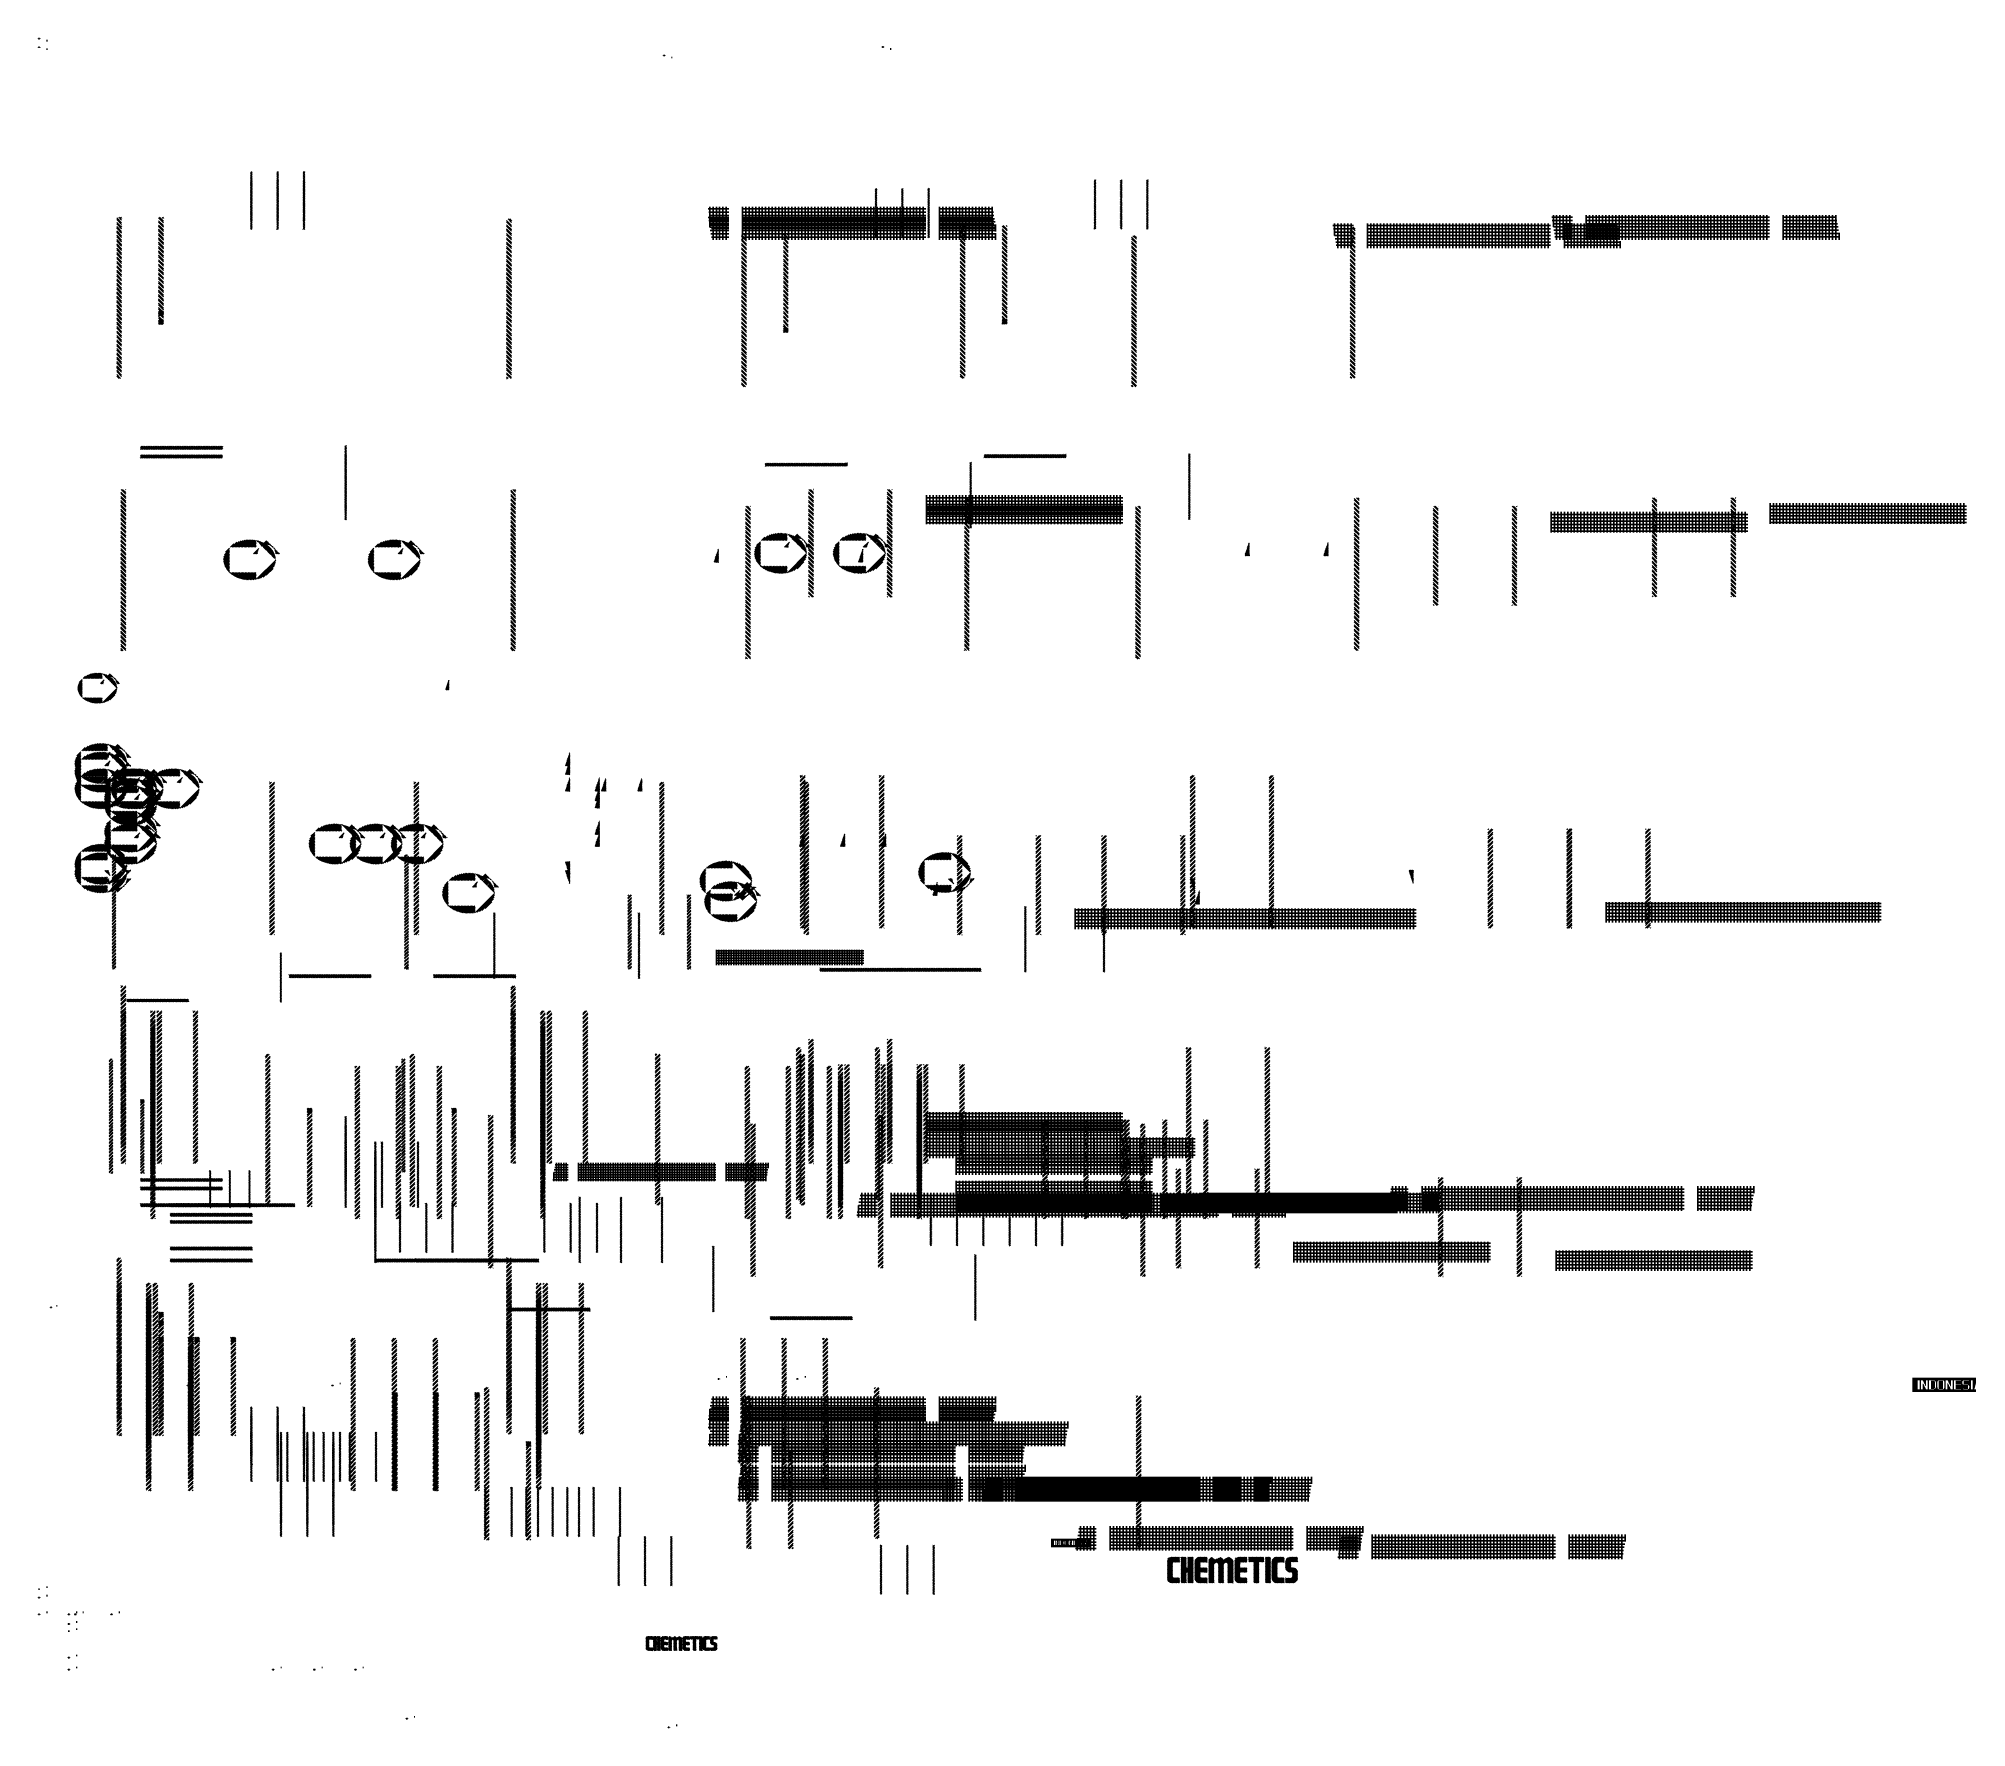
# Paper-space layout 'Layout1' of a CAD drawing. Extents: x -542 to 3071708, y -2912 to 2371007.
# Drawn here: x -542 to 58167, y -2912 to 48515 of the extents above; entities that cross this region are included whole.
import ezdxf

# ---------------------------------------------------------------- set-up
doc = ezdxf.new("R2010")
doc.units = 0
doc.header["$LTSCALE"] = 500
doc.layers.get('0').update_dxf_attribs({"linetype": 'CONTINUOUS'})
doc.layers.add('DIM', color=2, linetype='CONTINUOUS')
doc.layers.add('FORM', color=1, linetype='CONTINUOUS')

# ---------------------------------------------------------------- blocks, each defined once
blk = doc.blocks.new('*X')
at = {"color": 0}
for p, q in [((1990.84, 25546.34), (2213.63, 25769.13)), ((2035.04, 25546.34), (2258.88, 25770.18)), ((2079.23, 25546.34), (2302.21, 25769.32)), ((1946.65, 25546.34), (2166.18, 25765.87)), ((2123.42, 25546.34), (2343.84, 25766.76)), ((2167.62, 25546.34), (2383.96, 25762.67)), ((1902.45, 25546.34), (2116.14, 25760.02)), ((2211.81, 25546.34), (2422.69, 25757.21)), ((1858.26, 25546.34), (2062.97, 25751.05)), ((2256.01, 25546.34), (2460.15, 25750.48)), ((1814.07, 25546.34), (2005.89, 25738.16)), ((2482.82, 25728.96), (2496.44, 25742.57)), ((2615.62, 25578.91), (2778.19, 25741.48)), ((2504.92, 25706.86), (2531.63, 25733.58)), ((2655.49, 25601.1), (2787.03, 25732.64)), ((2527.02, 25684.76), (2565.8, 25723.55)), ((2684.41, 25612.35), (2795.87, 25723.8)), ((1769.87, 25546.34), (1943.65, 25720.12)), ((2549.11, 25662.67), (2598.92, 25712.48)), ((2708.86, 25619.12), (2804.7, 25714.96)), ((2300.2, 25546.34), (2461.59, 25707.72)), ((2730.61, 25623.19), (2813.54, 25706.13)), ((2571.21, 25640.57), (2630.9, 25700.25)), ((1725.68, 25546.34), (1872.55, 25693.21)), ((2750.48, 25625.39), (2822.38, 25697.29)), ((2593.31, 25618.47), (2661.78, 25686.95)), ((2768.92, 25626.15), (2831.22, 25688.45)), ((2786.21, 25625.76), (2840.06, 25679.61)), ((2615.4, 25596.37), (2691.63, 25672.6)), ((2802.54, 25624.41), (2848.9, 25670.77)), ((2344.4, 25546.34), (2461.59, 25663.53)), ((2818.03, 25622.23), (2857.74, 25661.93)), ((2637.5, 25574.28), (2720.49, 25657.27)), ((1681.48, 25546.34), (1782.56, 25647.41)), ((2832.8, 25619.32), (2866.58, 25653.09)), ((2659.6, 25552.18), (2748.39, 25640.97)), ((2846.91, 25615.75), (2875.42, 25644.25)), ((2860.43, 25611.59), (2884.25, 25635.42)), ((2681.69, 25530.08), (2775.37, 25623.76)), ((2873.39, 25606.87), (2893.09, 25626.58)), ((2388.59, 25546.34), (2461.59, 25619.33)), ((2885.84, 25601.65), (2901.93, 25617.74)), ((2897.81, 25595.94), (2910.77, 25608.9)), ((2703.79, 25507.99), (2801.44, 25605.64)), ((2909.32, 25589.77), (2919.61, 25600.06)), ((2920.38, 25583.15), (2928.45, 25591.22)), ((2725.89, 25485.89), (2826.63, 25586.63)), ((2931.02, 25576.12), (2937.29, 25582.38)), ((2432.78, 25546.34), (2461.59, 25575.14)), ((2941.25, 25568.66), (2946.13, 25573.54)), ((2747.99, 25463.79), (2850.8, 25566.6)), ((2951.07, 25560.81), (2954.97, 25564.7)), ((2960.49, 25552.55), (2963.8, 25555.87)), ((2770.08, 25441.69), (2873.89, 25545.5)), ((2969.51, 25543.9), (2972.64, 25547.03)), ((2978.14, 25534.85), (2981.48, 25538.19)), ((2986.38, 25525.41), (2990.32, 25529.35)), ((2792.18, 25419.6), (2895.92, 25523.34)), ((2994.21, 25515.56), (2999.16, 25520.51)), ((1529.07, 25393.92), (1647.21, 25512.06)), ((3001.64, 25505.31), (3008, 25511.67)), ((2382.87, 25346.16), (2538.51, 25501.81)), ((3008.65, 25494.65), (3016.84, 25502.83)), ((2814.28, 25397.5), (2916.89, 25500.11)), ((3015.24, 25483.56), (3025.68, 25493.99)), ((3021.38, 25472.03), (3034.51, 25485.15)), ((2836.37, 25375.4), (2936.78, 25475.81)), ((3027.07, 25460.03), (3043.35, 25476.32)), ((16531.77, 25476.67), (16535.87, 25480.77)), ((1492.77, 25313.43), (1647.21, 25467.87)), ((2400.55, 25346.16), (2516.33, 25461.94)), ((3032.27, 25447.55), (3052.19, 25467.48)), ((16522.81, 25450.03), (16535.87, 25463.09)), ((3036.95, 25434.56), (3061.03, 25458.64)), ((2858.47, 25353.31), (2955.59, 25450.42)), ((3041.08, 25421.01), (3069.87, 25449.8)), ((16513.85, 25423.39), (16535.87, 25445.42)), ((3044.61, 25406.86), (3078.71, 25440.96)), ((2418.22, 25346.16), (2505.08, 25433.02)), ((3047.48, 25392.06), (3087.55, 25432.12)), ((1476.29, 25252.75), (1647.21, 25423.67)), ((2880.57, 25331.21), (2973.28, 25423.92)), ((16504.89, 25396.76), (16535.87, 25427.74)), ((3049.62, 25376.51), (3096.39, 25423.28)), ((3050.92, 25360.14), (3105.23, 25414.44)), ((2435.9, 25346.16), (2498.31, 25408.57)), ((3054.62, 25346.16), (3114.06, 25405.61)), ((16495.93, 25370.12), (16535.87, 25410.06)), ((2902.67, 25309.11), (2989.83, 25396.28)), ((3072.3, 25346.16), (3122.9, 25396.77)), ((16486.97, 25343.48), (16535.87, 25392.38)), ((2453.58, 25346.16), (2494.24, 25386.82)), ((3089.98, 25346.16), (3131.74, 25387.93)), ((1468.77, 25201.04), (1647.21, 25379.48)), ((3107.65, 25346.16), (3140.58, 25379.09)), ((16478.01, 25316.84), (16535.87, 25374.71)), ((2471.26, 25346.16), (2492.04, 25366.95)), ((2924.76, 25287.01), (3005.12, 25367.37)), ((3125.33, 25346.16), (3149.42, 25370.25)), ((3143.01, 25346.16), (3158.26, 25361.41)), ((16469.05, 25290.21), (16535.87, 25357.03)), ((2488.93, 25346.16), (2491.28, 25348.5)), ((3160.69, 25346.16), (3167.1, 25352.57)), ((1466.87, 25154.94), (1647.21, 25335.28)), ((2946.86, 25264.92), (3018.73, 25336.79)), ((16460.09, 25263.57), (16535.87, 25339.35)), ((16451.13, 25236.93), (16535.87, 25321.67)), ((2968.96, 25242.82), (3030.48, 25304.34)), ((16442.17, 25210.29), (16535.87, 25303.99)), ((1469.03, 25112.91), (1647.21, 25291.09)), ((16433.21, 25183.66), (16535.87, 25286.32)), ((2991.05, 25220.72), (3040.16, 25269.83)), ((16424.25, 25157.02), (16535.87, 25268.64)), ((1474.38, 25074.06), (1647.21, 25246.9)), ((16415.29, 25130.38), (16535.87, 25250.96)), ((3013.15, 25198.63), (3047.5, 25232.98)), ((16406.33, 25103.75), (16535.87, 25233.28)), ((16406.89, 25086.63), (16535.87, 25215.61)), ((1482.35, 25037.85), (1647.21, 25202.7)), ((16424.57, 25086.63), (16535.87, 25197.93)), ((3035.25, 25176.53), (3052.09, 25193.37)), ((16442.25, 25086.63), (16535.87, 25180.25)), ((16459.92, 25086.63), (16535.87, 25162.57)), ((1492.59, 25003.89), (1647.21, 25158.51)), ((2471.59, 24568.67), (3053.31, 25150.39)), ((16477.6, 25086.63), (16535.87, 25144.9)), ((16495.28, 25086.63), (16535.87, 25127.22)), ((1504.84, 24971.95), (1647.21, 25114.31)), ((16512.96, 25086.63), (16535.87, 25109.54)), ((2529.85, 24582.74), (3050.15, 25103.04)), ((16530.63, 25086.63), (16535.87, 25091.86)), ((1518.91, 24941.82), (1647.21, 25070.12)), ((2593.83, 24602.52), (3040.75, 25049.45)), ((1534.56, 24913.28), (1647.21, 25025.93)), ((2668.42, 24632.92), (3020.85, 24985.35)), ((1551.41, 24885.93), (1647.21, 24981.73)), ((1569.39, 24859.72), (1647.21, 24937.54)), ((2767.68, 24687.99), (2974.5, 24894.81)), ((1588.48, 24834.61), (1647.21, 24893.34)), ((1608.65, 24810.59), (1647.21, 24849.15)), ((1629.89, 24787.64), (1647.21, 24804.95)), ((1652.2, 24765.75), (1656.92, 24770.47)), ((1675.57, 24744.93), (1701.11, 24770.47)), ((1700.02, 24725.18), (1745.31, 24770.47)), ((1725.43, 24706.4), (1789.5, 24770.47)), ((1751.74, 24688.52), (1833.69, 24770.47)), ((1778.95, 24671.54), (1877.89, 24770.47)), ((1807.1, 24655.49), (1922.08, 24770.47)), ((1836.21, 24640.4), (1966.28, 24770.47)), ((1866.32, 24626.32), (2010.47, 24770.47)), ((1897.48, 24613.29), (2054.67, 24770.47)), ((1929.75, 24601.36), (2098.86, 24770.47)), ((1963.16, 24590.57), (2143.05, 24770.47)), ((1997.58, 24580.81), (2187.25, 24770.47)), ((2033.06, 24572.08), (2231.44, 24770.47)), ((2069.64, 24564.47), (2275.64, 24770.47)), ((2107.42, 24558.06), (2319.83, 24770.47)), ((2146.5, 24552.94), (2364.02, 24770.47)), ((2186.99, 24549.24), (2408.22, 24770.47)), ((2229.04, 24547.1), (2452.41, 24770.47)), ((2272.84, 24546.71), (2461.59, 24735.45)), ((2318.63, 24548.3), (2461.59, 24691.26)), ((2366.71, 24552.18), (2461.59, 24647.06)), ((2417.5, 24558.78), (2461.59, 24602.87)), ((2863.59, 18375.75), (2882.28, 18394.43)), ((2863.59, 18331.55), (2926.47, 18394.43)), ((2863.59, 18243.17), (3013.59, 18393.17)), ((14738.59, 18318.32), (14814.71, 18394.43)), ((14738.59, 18274.13), (14858.9, 18394.43)), ((2863.59, 18198.97), (3013.59, 18348.97)), ((14738.59, 18185.74), (14888.59, 18335.74)), ((14738.59, 18141.54), (14888.59, 18291.54)), ((2863.59, 18110.58), (3013.59, 18260.58)), ((2863.59, 18066.39), (3013.59, 18216.39)), ((14738.59, 18053.16), (14888.59, 18203.16)), ((14738.59, 18008.96), (14888.59, 18158.96)), ((2863.59, 17978), (3013.59, 18128)), ((2863.59, 17933.81), (3013.59, 18083.81)), ((14738.59, 17920.57), (14888.59, 18070.57)), ((14738.59, 17876.38), (14888.59, 18026.38)), ((2863.59, 17845.42), (3013.59, 17995.42)), ((2863.59, 17801.22), (3013.59, 17951.22)), ((14738.59, 17787.99), (14888.59, 17937.99)), ((14738.59, 17743.8), (14888.59, 17893.8)), ((2863.59, 17712.84), (3013.59, 17862.84)), ((2863.59, 17668.64), (3013.59, 17818.64)), ((14738.59, 17655.41), (14888.59, 17805.41)), ((14738.59, 17611.21), (14888.59, 17761.21)), ((2863.59, 17580.25), (3013.59, 17730.25)), ((2863.59, 17536.06), (3013.59, 17686.06)), ((14738.59, 17522.83), (14888.59, 17672.83)), ((14738.59, 17478.63), (14888.59, 17628.63)), ((2863.59, 17447.67), (3013.59, 17597.67)), ((2863.59, 17403.48), (3013.59, 17553.48)), ((14738.59, 17390.24), (14888.59, 17540.24)), ((14738.59, 17346.05), (14888.59, 17496.05)), ((2863.59, 17315.09), (3013.59, 17465.09)), ((2863.59, 17270.89), (3013.59, 17420.89)), ((14738.59, 17257.66), (14888.59, 17407.66)), ((14738.59, 17213.47), (14888.59, 17363.47)), ((2863.59, 17182.5), (3013.59, 17332.5)), ((2863.59, 17138.31), (3013.59, 17288.31)), ((14738.59, 17125.08), (14888.59, 17275.08)), ((14738.59, 17080.88), (14888.59, 17230.88)), ((2863.59, 17049.92), (3013.59, 17199.92)), ((2863.59, 17005.73), (3013.59, 17155.73)), ((14738.59, 16992.5), (14888.59, 17142.5)), ((14738.59, 16948.3), (14888.59, 17098.3)), ((2863.59, 16917.34), (3013.59, 17067.34)), ((2863.59, 16873.15), (3013.59, 17023.15)), ((14738.59, 16859.91), (14888.59, 17009.91)), ((14738.59, 16815.72), (14888.59, 16965.72)), ((2863.59, 16784.76), (3013.59, 16934.76)), ((2863.59, 16740.56), (3013.59, 16890.56)), ((14738.59, 16727.33), (14888.59, 16877.33)), ((14738.59, 16683.14), (14888.59, 16833.14)), ((2863.59, 16652.17), (3013.59, 16802.17)), ((23804.58, 16645.13), (23923.89, 16764.43)), ((23804.58, 16733.52), (23835.5, 16764.43)), ((26204.58, 16658.64), (26310.38, 16764.43)), ((26204.58, 16614.45), (26354.57, 16764.43)), ((26204.58, 16747.03), (26221.99, 16764.43)), ((2863.59, 16607.98), (3013.59, 16757.98)), ((23804.58, 16600.93), (23954.58, 16750.93)), ((14738.59, 16594.75), (14888.59, 16744.75)), ((14738.59, 16550.55), (14888.59, 16700.55)), ((26204.58, 16526.06), (26354.58, 16676.06)), ((2863.59, 16519.59), (3013.59, 16669.59)), ((23804.58, 16512.54), (23954.58, 16662.54)), ((26204.58, 16481.86), (26354.58, 16631.86)), ((2863.59, 16475.4), (3013.59, 16625.4)), ((23804.58, 16468.35), (23954.58, 16618.35)), ((14738.59, 16462.17), (14888.59, 16612.17)), ((14738.59, 16417.97), (14888.59, 16567.97)), ((26204.58, 16393.48), (26354.58, 16543.48)), ((2863.59, 16387.01), (3013.59, 16537.01)), ((23804.58, 16379.96), (23954.58, 16529.96)), ((26204.58, 16349.28), (26354.58, 16499.28)), ((2863.59, 16342.82), (3013.59, 16492.82)), ((23804.58, 16335.77), (23954.58, 16485.77)), ((14738.59, 16329.58), (14888.59, 16479.58)), ((14738.59, 16285.39), (14888.59, 16435.39)), ((26204.58, 16260.89), (26354.58, 16410.89)), ((2863.59, 16254.43), (3013.59, 16404.43)), ((23804.58, 16247.38), (23954.58, 16397.38)), ((26204.58, 16216.7), (26354.58, 16366.7)), ((2863.59, 16210.23), (3013.59, 16360.23)), ((23804.58, 16203.18), (23954.58, 16353.18)), ((14738.59, 16197), (14888.59, 16347)), ((14738.59, 16152.81), (14888.59, 16302.81)), ((26204.58, 16128.31), (26354.58, 16278.31)), ((2863.59, 16121.84), (3013.59, 16271.84)), ((23804.58, 16114.8), (23954.58, 16264.8)), ((26204.58, 16084.12), (26354.58, 16234.12)), ((2863.59, 16077.65), (3013.59, 16227.65)), ((23804.58, 16070.6), (23954.58, 16220.6)), ((14738.59, 16064.42), (14888.59, 16214.42)), ((14738.59, 16020.22), (14888.59, 16170.22)), ((26204.58, 15995.73), (26354.58, 16145.73)), ((2863.59, 15989.26), (3013.59, 16139.26)), ((23804.58, 15982.21), (23954.58, 16132.21)), ((26204.58, 15951.53), (26354.58, 16101.53)), ((2863.59, 15945.07), (3013.59, 16095.07)), ((23804.58, 15938.02), (23954.58, 16088.02)), ((14738.59, 15931.84), (14888.59, 16081.84)), ((14738.59, 15887.64), (14888.59, 16037.64)), ((26204.58, 15863.15), (26354.58, 16013.15)), ((2863.59, 15856.68), (3013.59, 16006.68)), ((23804.58, 15849.63), (23954.58, 15999.63)), ((26204.58, 15818.95), (26354.58, 15968.95)), ((2863.59, 15812.49), (3013.59, 15962.49)), ((23804.58, 15805.44), (23954.58, 15955.44)), ((14738.59, 15799.25), (14888.59, 15949.25)), ((14738.59, 15755.06), (14888.59, 15905.06)), ((26204.58, 15730.56), (26354.58, 15880.56)), ((2863.59, 15724.1), (3013.59, 15874.1)), ((23804.58, 15717.05), (23954.58, 15867.05)), ((26204.58, 15686.37), (26354.58, 15836.37)), ((2863.59, 15679.9), (3013.59, 15829.9)), ((23804.58, 15672.85), (23954.58, 15822.85)), ((14738.59, 15666.67), (14888.59, 15816.67)), ((14738.59, 15622.48), (14888.59, 15772.48)), ((26204.58, 15597.98), (26354.58, 15747.98)), ((2863.59, 15591.51), (3013.59, 15741.51)), ((23804.58, 15584.47), (23954.58, 15734.47)), ((26204.58, 15553.79), (26354.58, 15703.79)), ((2863.59, 15547.32), (3013.59, 15697.32)), ((23804.58, 15540.27), (23954.58, 15690.27)), ((14738.59, 15534.09), (14888.59, 15684.09)), ((14738.59, 15489.89), (14888.59, 15639.89)), ((26204.58, 15465.4), (26354.58, 15615.4)), ((2863.59, 15458.93), (3013.59, 15608.93)), ((23804.58, 15451.88), (23954.58, 15601.88)), ((26204.58, 15421.2), (26354.58, 15571.2)), ((2863.59, 15414.74), (3013.59, 15564.74)), ((23804.58, 15407.69), (23954.58, 15557.69)), ((14738.59, 15401.51), (14888.59, 15551.51)), ((14738.59, 15357.31), (14888.59, 15507.31)), ((26204.58, 15332.82), (26354.58, 15482.82)), ((2863.59, 15326.35), (3013.59, 15476.35)), ((23804.58, 15319.3), (23954.58, 15469.3)), ((26204.58, 15288.62), (26354.58, 15438.62)), ((2863.59, 15282.16), (3013.59, 15432.16)), ((23804.58, 15275.11), (23954.58, 15425.11)), ((14738.59, 15268.92), (14888.59, 15418.92)), ((14738.59, 15224.73), (14888.59, 15374.73)), ((26204.58, 15200.23), (26354.58, 15350.23)), ((2863.59, 15193.77), (3013.59, 15343.77)), ((23804.58, 15186.72), (23954.58, 15336.72)), ((26204.58, 15156.04), (26354.58, 15306.04)), ((2863.59, 15149.57), (3013.59, 15299.57)), ((23804.58, 15142.52), (23954.58, 15292.52)), ((14738.59, 15136.34), (14888.59, 15286.34)), ((14738.59, 15092.15), (14888.59, 15242.15)), ((26204.58, 15067.65), (26354.58, 15217.65)), ((2863.59, 15061.18), (3013.59, 15211.18)), ((23804.58, 15054.14), (23954.58, 15204.14)), ((26204.58, 15023.46), (26354.58, 15173.46)), ((2863.59, 15016.99), (3013.59, 15166.99)), ((23804.58, 15009.94), (23954.58, 15159.94)), ((14738.59, 15003.76), (14888.59, 15153.76)), ((14738.59, 14959.56), (14888.59, 15109.56)), ((26204.58, 14935.07), (26354.58, 15085.07)), ((2863.59, 14928.6), (3013.59, 15078.6)), ((23804.58, 14921.55), (23954.58, 15071.55)), ((26204.58, 14890.87), (26354.58, 15040.87)), ((2863.59, 14884.41), (3013.59, 15034.41)), ((23804.58, 14877.36), (23954.58, 15027.36)), ((14738.59, 14871.18), (14888.59, 15021.18)), ((14738.59, 14826.98), (14888.59, 14976.98)), ((26204.58, 14802.49), (26354.58, 14952.49)), ((2863.59, 14796.02), (3013.59, 14946.02)), ((23804.58, 14788.97), (23954.58, 14938.97)), ((26204.58, 14758.29), (26354.58, 14908.29)), ((2863.59, 14751.83), (3013.59, 14901.83)), ((23804.58, 14744.78), (23954.58, 14894.78)), ((14738.59, 14738.59), (14888.59, 14888.59)), ((14738.59, 14694.4), (14888.59, 14844.4)), ((26204.58, 14669.9), (26354.58, 14819.9)), ((2863.59, 14663.44), (3013.59, 14813.44)), ((23804.58, 14656.39), (23954.58, 14806.39)), ((26204.58, 14625.71), (26354.58, 14775.71)), ((2863.59, 14619.24), (3013.59, 14769.24)), ((23804.58, 14612.19), (23954.58, 14762.19)), ((14738.59, 14606.01), (14888.59, 14756.01)), ((14738.59, 14561.82), (14888.59, 14711.82)), ((26204.58, 14537.32), (26354.58, 14687.32)), ((2863.59, 14530.85), (3013.59, 14680.85)), ((23804.58, 14523.81), (23954.58, 14673.81)), ((26204.58, 14493.13), (26354.58, 14643.13)), ((2863.59, 14486.66), (3013.59, 14636.66)), ((23804.58, 14479.61), (23954.58, 14629.61)), ((14738.59, 14473.43), (14888.59, 14623.43)), ((14738.59, 14429.23), (14888.59, 14579.23)), ((26204.58, 14404.74), (26354.58, 14554.74)), ((2863.59, 14398.27), (3013.59, 14548.27)), ((23804.58, 14391.22), (23954.58, 14541.22)), ((27400, 13915.34), (27400, 14540.34)), ((27500, 13915.34), (27500, 14540.34)), ((27600, 13915.34), (27600, 14540.34)), ((27700, 13915.34), (27700, 14540.34)), ((27800, 13915.34), (27800, 14540.34)), ((27900, 13915.34), (27900, 14540.34)), ((28000, 13915.34), (28000, 14540.34)), ((28100, 13915.34), (28100, 14540.34)), ((28200, 13915.34), (28200, 14540.34)), ((28300, 13915.34), (28300, 14540.34)), ((28400, 13915.34), (28400, 14540.34)), ((28500, 13915.34), (28500, 14540.34)), ((28600, 13915.34), (28600, 14540.34)), ((28700, 13915.34), (28700, 14540.34)), ((28800, 13915.34), (28800, 14540.34)), ((28900, 13915.34), (28900, 14540.34)), ((29000, 13915.34), (29000, 14540.34)), ((29100, 13915.34), (29100, 14540.34)), ((29200, 13915.34), (29200, 14540.34)), ((29300, 13915.34), (29300, 14540.34)), ((29400, 13915.34), (29400, 14540.34)), ((29500, 13915.34), (29500, 14540.34)), ((29600, 13915.34), (29600, 14540.34)), ((29700, 13915.34), (29700, 14540.34)), ((29800, 13915.34), (29800, 14540.34)), ((29900, 13915.34), (29900, 14540.34)), ((30000, 13915.34), (30000, 14540.34)), ((30100, 13915.34), (30100, 14540.34)), ((30200, 13915.34), (30200, 14540.34)), ((30300, 13915.34), (30300, 14540.34)), ((30400, 13915.34), (30400, 14540.34)), ((30500, 13915.34), (30500, 14540.34)), ((30600, 13915.34), (30600, 14540.34)), ((30700, 13915.34), (30700, 14540.34)), ((30800, 13915.34), (30800, 14540.34)), ((30900, 13915.34), (30900, 14540.34)), ((31000, 13915.34), (31000, 14540.34)), ((31100, 13915.34), (31100, 14540.34)), ((31200, 13915.34), (31200, 14540.34)), ((31300, 13915.34), (31300, 14540.34)), ((31400, 13915.34), (31400, 14540.34)), ((31500, 13915.34), (31500, 14540.34)), ((31600, 13915.34), (31600, 14540.34)), ((31700, 13915.34), (31700, 14540.34)), ((31800, 13915.34), (31800, 14540.34)), ((31900, 13915.34), (31900, 14540.34)), ((32000, 13915.34), (32000, 14540.34)), ((32100, 13915.34), (32100, 14540.34)), ((32200, 13915.34), (32200, 14540.34)), ((32300, 13915.34), (32300, 14540.34)), ((32400, 13915.34), (32400, 14540.34)), ((32500, 13915.34), (32500, 14540.34)), ((32600, 13915.34), (32600, 14540.34)), ((32700, 13915.34), (32700, 14540.34)), ((32800, 13915.34), (32800, 14540.34)), ((32900, 13915.34), (32900, 14540.34)), ((33000, 13915.34), (33000, 14540.34)), ((33100, 13915.34), (33100, 14540.34)), ((33200, 13915.34), (33200, 14540.34)), ((33300, 13915.34), (33300, 14540.34)), ((26204.58, 14360.54), (26354.58, 14510.54)), ((2863.59, 14354.08), (3013.59, 14504.08)), ((27379.58, 14500), (27579.58, 14500)), ((27579.58, 14500), (33379.58, 14500)), ((23804.58, 14347.03), (23954.58, 14497.03)), ((14738.59, 14340.85), (14888.59, 14490.85)), ((14738.59, 14296.65), (14888.59, 14446.65)), ((26204.58, 14272.16), (26354.58, 14422.16)), ((2863.59, 14265.69), (3013.59, 14415.69)), ((9690.14, 14392.4), (9706.38, 14408.64)), ((9690.14, 14357.05), (9740.14, 14407.05)), ((23804.58, 14258.64), (23954.58, 14408.64)), ((27379.58, 14400), (27579.58, 14400)), ((27579.58, 14400), (33379.58, 14400)), ((26204.58, 14227.96), (26354.58, 14377.96)), ((2863.59, 14221.5), (3013.59, 14371.5)), ((9690.14, 14321.69), (9740.14, 14371.69)), ((14738.59, 14208.26), (14888.59, 14358.26)), ((23804.58, 14214.45), (23954.58, 14364.45)), ((9690.14, 14286.34), (9740.14, 14336.34)), ((14738.59, 14164.07), (14888.59, 14314.07)), ((9690.14, 14250.98), (9740.14, 14300.98)), ((27379.58, 14300), (27579.58, 14300)), ((27579.58, 14300), (33379.58, 14300)), ((26204.58, 14139.57), (26354.58, 14289.57)), ((2863.59, 14133.11), (3013.59, 14283.11)), ((23804.58, 14126.06), (23954.58, 14276.06)), ((9690.14, 14215.63), (9740.14, 14265.63)), ((26204.58, 14095.38), (26354.58, 14245.38)), ((2863.59, 14088.91), (3013.59, 14238.91)), ((23804.58, 14081.86), (23954.58, 14231.86)), ((9690.14, 14180.27), (9740.14, 14230.27)), ((14738.59, 14075.68), (14888.59, 14225.68)), ((27379.58, 14200), (27579.58, 14200)), ((27579.58, 14200), (33379.58, 14200)), ((9690.14, 14144.92), (9740.14, 14194.92)), ((14738.59, 14031.49), (14888.59, 14181.49)), ((9690.14, 14109.56), (9740.14, 14159.56)), ((26204.58, 14006.99), (26354.58, 14156.99)), ((2863.59, 14000.52), (3013.59, 14150.52)), ((23804.58, 13993.48), (23954.58, 14143.48)), ((9690.14, 14074.21), (9740.14, 14124.21)), ((26204.58, 13962.8), (26354.58, 14112.8)), ((2863.59, 13956.33), (3013.59, 14106.33)), ((23804.58, 13949.28), (23954.58, 14099.28)), ((27379.58, 14100), (27579.58, 14100)), ((27579.58, 14100), (33379.58, 14100)), ((14738.59, 13943.1), (14888.59, 14093.1)), ((9690.14, 14038.85), (9740.14, 14088.85)), ((9690.14, 14003.5), (9740.14, 14053.5)), ((14738.59, 13898.9), (14888.59, 14048.9)), ((26204.58, 13874.41), (26354.58, 14024.41)), ((2863.59, 13867.94), (3013.59, 14017.94)), ((9690.14, 13968.14), (9740.14, 14018.14)), ((23804.58, 13860.89), (23954.58, 14010.89)), ((27379.58, 14000), (27579.58, 14000)), ((27579.58, 14000), (33379.58, 14000)), ((9690.14, 13932.78), (9740.14, 13982.78)), ((26204.58, 13830.21), (26354.58, 13980.21)), ((2863.59, 13823.75), (3013.59, 13973.75)), ((23804.58, 13816.7), (23954.58, 13966.7)), ((14738.59, 13810.51), (14888.59, 13960.51)), ((9690.14, 13897.43), (9740.14, 13947.43)), ((9690.14, 13862.07), (9740.14, 13912.07)), ((14738.59, 13766.32), (14888.59, 13916.32)), ((26207.19, 13744.43), (26354.58, 13891.83)), ((2872.67, 13744.43), (3013.59, 13885.36)), ((9690.14, 13826.72), (9740.14, 13876.72)), ((23820.71, 13744.43), (23954.58, 13878.31)), ((9690.14, 13791.36), (9740.14, 13841.36)), ((26251.38, 13744.43), (26354.58, 13847.63)), ((2916.86, 13744.43), (3013.59, 13841.17)), ((23864.9, 13744.43), (23954.58, 13834.12)), ((14805.09, 13744.43), (14888.59, 13827.93)), ((9690.14, 13756.01), (9740.14, 13806.01)), ((14849.29, 13744.43), (14888.59, 13783.74)), ((9690.14, 13720.65), (9740.14, 13770.65)), ((26339.77, 13744.43), (26354.58, 13759.24)), ((3005.25, 13744.43), (3013.59, 13752.78)), ((23953.29, 13744.43), (23954.58, 13745.73)), ((9690.14, 13685.3), (9740.14, 13735.3)), ((9690.14, 13649.94), (9740.14, 13699.94)), ((9690.14, 13614.59), (9740.14, 13664.59)), ((9690.14, 13579.23), (9740.14, 13629.23)), ((9690.14, 13543.88), (9740.14, 13593.88)), ((9690.14, 13508.52), (9740.14, 13558.52)), ((9690.14, 13473.17), (9740.14, 13523.17)), ((9690.14, 13437.81), (9740.14, 13487.81)), ((9690.14, 13402.45), (9740.14, 13452.45)), ((9690.14, 13367.1), (9740.14, 13417.1)), ((9690.14, 13331.74), (9740.14, 13381.74)), ((9690.14, 13296.39), (9740.14, 13346.39)), ((9690.14, 13261.03), (9740.14, 13311.03)), ((9690.14, 13225.68), (9740.14, 13275.68)), ((9690.14, 13190.32), (9740.14, 13240.32)), ((9690.14, 13154.97), (9740.14, 13204.97)), ((9690.14, 13119.61), (9740.14, 13169.61)), ((9690.14, 13084.26), (9740.14, 13134.26)), ((9690.14, 13048.9), (9740.14, 13098.9)), ((9690.14, 13013.55), (9740.14, 13063.55)), ((9690.14, 12978.19), (9740.14, 13028.19)), ((9690.14, 12942.84), (9740.14, 12992.84)), ((9690.14, 12907.48), (9740.14, 12957.48)), ((9690.14, 12872.12), (9740.14, 12922.12)), ((9690.14, 12836.77), (9740.14, 12886.77)), ((9690.14, 12801.41), (9740.14, 12851.41)), ((9690.14, 12766.06), (9740.14, 12816.06)), ((9690.14, 12730.7), (9740.14, 12780.7)), ((9690.14, 12695.35), (9740.14, 12745.35)), ((9690.14, 12659.99), (9740.14, 12709.99)), ((9690.14, 12624.64), (9740.14, 12674.64)), ((9690.14, 12589.28), (9740.14, 12639.28)), ((9690.14, 12553.93), (9740.14, 12603.93)), ((9690.14, 12518.57), (9740.14, 12568.57)), ((9690.14, 12483.22), (9740.14, 12533.22)), ((3463.59, 12443.85), (3548.38, 12528.64)), ((3463.59, 12479.2), (3513.03, 12528.64)), ((3463.59, 12514.56), (3477.67, 12528.64)), ((3483.74, 12428.64), (3583.74, 12528.64)), ((3519.09, 12428.64), (3619.09, 12528.64)), ((3554.45, 12428.64), (3654.45, 12528.64)), ((3589.8, 12428.64), (3689.8, 12528.64)), ((3625.16, 12428.64), (3725.16, 12528.64)), ((3660.51, 12428.64), (3760.51, 12528.64)), ((3695.87, 12428.64), (3795.87, 12528.64)), ((3731.22, 12428.64), (3831.22, 12528.64)), ((3766.58, 12428.64), (3866.58, 12528.64)), ((3801.93, 12428.64), (3901.93, 12528.64)), ((3837.29, 12428.64), (3937.29, 12528.64)), ((3872.65, 12428.64), (3972.65, 12528.64)), ((3908, 12428.64), (4008, 12528.64)), ((3943.36, 12428.64), (4043.36, 12528.64)), ((3978.71, 12428.64), (4078.71, 12528.64)), ((4014.07, 12428.64), (4114.07, 12528.64)), ((4049.42, 12428.64), (4149.42, 12528.64)), ((4084.78, 12428.64), (4184.78, 12528.64)), ((4120.13, 12428.64), (4220.13, 12528.64)), ((4155.49, 12428.64), (4255.49, 12528.64)), ((4190.84, 12428.64), (4290.84, 12528.64)), ((4226.2, 12428.64), (4326.2, 12528.64)), ((4261.55, 12428.64), (4361.55, 12528.64)), ((4296.91, 12428.64), (4396.91, 12528.64)), ((4332.26, 12428.64), (4432.26, 12528.64)), ((4367.62, 12428.64), (4467.62, 12528.64)), ((4402.98, 12428.64), (4502.98, 12528.64)), ((4438.33, 12428.64), (4538.33, 12528.64)), ((4473.69, 12428.64), (4573.69, 12528.64)), ((4509.04, 12428.64), (4609.04, 12528.64)), ((4544.4, 12428.64), (4644.4, 12528.64)), ((4579.75, 12428.64), (4679.75, 12528.64)), ((4615.11, 12428.64), (4715.11, 12528.64)), ((4650.46, 12428.64), (4750.46, 12528.64)), ((4685.82, 12428.64), (4785.82, 12528.64)), ((4721.17, 12428.64), (4821.17, 12528.64)), ((4756.53, 12428.64), (4856.53, 12528.64)), ((4791.88, 12428.64), (4891.88, 12528.64)), ((4827.24, 12428.64), (4927.24, 12528.64)), ((4862.6, 12428.64), (4962.6, 12528.64)), ((4897.95, 12428.64), (4997.95, 12528.64)), ((4933.31, 12428.64), (5033.31, 12528.64)), ((4968.66, 12428.64), (5068.66, 12528.64)), ((5004.02, 12428.64), (5104.02, 12528.64)), ((5039.37, 12428.64), (5139.37, 12528.64)), ((5074.73, 12428.64), (5174.73, 12528.64)), ((5110.08, 12428.64), (5210.08, 12528.64)), ((5145.44, 12428.64), (5245.44, 12528.64)), ((5180.79, 12428.64), (5280.79, 12528.64)), ((5216.15, 12428.64), (5316.15, 12528.64)), ((5251.5, 12428.64), (5351.5, 12528.64)), ((5286.86, 12428.64), (5386.86, 12528.64)), ((5322.21, 12428.64), (5422.21, 12528.64)), ((5357.57, 12428.64), (5457.57, 12528.64)), ((5392.93, 12428.64), (5492.93, 12528.64)), ((5428.28, 12428.64), (5528.28, 12528.64)), ((5463.64, 12428.64), (5563.64, 12528.64)), ((5498.99, 12428.64), (5598.99, 12528.64)), ((5534.35, 12428.64), (5634.35, 12528.64)), ((5569.7, 12428.64), (5669.7, 12528.64)), ((5605.06, 12428.64), (5705.06, 12528.64)), ((5640.41, 12428.64), (5740.41, 12528.64)), ((5675.77, 12428.64), (5775.77, 12528.64)), ((5711.12, 12428.64), (5811.12, 12528.64)), ((5746.48, 12428.64), (5846.48, 12528.64)), ((5781.83, 12428.64), (5881.83, 12528.64)), ((5817.19, 12428.64), (5917.19, 12528.64)), ((5852.54, 12428.64), (5952.54, 12528.64)), ((5887.9, 12428.64), (5963.59, 12504.33)), ((9690.14, 12447.86), (9740.14, 12497.86)), ((5923.26, 12428.64), (5963.59, 12468.97)), ((9690.14, 12412.51), (9740.14, 12462.51)), ((5958.61, 12428.64), (5963.59, 12433.62)), ((9721.63, 12408.64), (9740.14, 12427.15)), ((2738.59, 10030.63), (2815.87, 10107.91)), ((2738.59, 9986.44), (2860.06, 10107.91)), ((14613.59, 9973.2), (14748.3, 10107.91)), ((14613.59, 10105.79), (14615.71, 10107.91)), ((14613.59, 10061.59), (14659.91, 10107.91)), ((14613.59, 9929.01), (14763.59, 10079.01)), ((2738.59, 9898.05), (2888.59, 10048.05)), ((2738.59, 9853.85), (2888.59, 10003.85)), ((14613.59, 9840.62), (14763.59, 9990.62)), ((14613.59, 9796.43), (14763.59, 9946.43)), ((2738.59, 9765.47), (2888.59, 9915.47)), ((2738.59, 9721.27), (2888.59, 9871.27)), ((14613.59, 9708.04), (14763.59, 9858.04)), ((14613.59, 9663.85), (14763.59, 9813.85)), ((2738.59, 9632.88), (2888.59, 9782.88)), ((2738.59, 9588.69), (2888.59, 9738.69)), ((14613.59, 9575.46), (14763.59, 9725.46)), ((14613.59, 9531.26), (14763.59, 9681.26)), ((2738.59, 9500.3), (2888.59, 9650.3)), ((2738.59, 9456.11), (2888.59, 9606.11)), ((14613.59, 9442.87), (14763.59, 9592.87)), ((14613.59, 9398.68), (14763.59, 9548.68)), ((2738.59, 9367.72), (2888.59, 9517.72)), ((2738.59, 9323.52), (2888.59, 9473.52)), ((14613.59, 9310.29), (14763.59, 9460.29)), ((14613.59, 9266.1), (14763.59, 9416.1)), ((2738.59, 9235.14), (2888.59, 9385.14)), ((2738.59, 9190.94), (2888.59, 9340.94)), ((14613.59, 9177.71), (14763.59, 9327.71)), ((14613.59, 9133.52), (14763.59, 9283.52)), ((2738.59, 9102.55), (2888.59, 9252.55)), ((2738.59, 9058.36), (2888.59, 9208.36)), ((14613.59, 9045.13), (14763.59, 9195.13)), ((14613.59, 9000.93), (14763.59, 9150.93)), ((2738.59, 8969.97), (2888.59, 9119.97)), ((2738.59, 8925.78), (2888.59, 9075.78)), ((14613.59, 8912.54), (14763.59, 9062.54)), ((14613.59, 8868.35), (14763.59, 9018.35)), ((2738.59, 8837.39), (2888.59, 8987.39)), ((2738.59, 8793.19), (2888.59, 8943.19)), ((14613.59, 8779.96), (14763.59, 8929.96)), ((14613.59, 8735.77), (14763.59, 8885.77)), ((2738.59, 8704.81), (2888.59, 8854.81)), ((2738.59, 8660.61), (2888.59, 8810.61)), ((14613.59, 8647.38), (14763.59, 8797.38)), ((14613.59, 8603.18), (14763.59, 8753.18)), ((2738.59, 8572.22), (2888.59, 8722.22)), ((2738.59, 8528.03), (2888.59, 8678.03)), ((14613.59, 8514.8), (14763.59, 8664.8)), ((14613.59, 8470.6), (14763.59, 8620.6)), ((2738.59, 8439.64), (2888.59, 8589.64)), ((2738.59, 8395.45), (2888.59, 8545.45)), ((14613.59, 8382.21), (14763.59, 8532.21)), ((14613.59, 8338.02), (14763.59, 8488.02)), ((2738.59, 8307.06), (2888.59, 8457.06)), ((4013.59, 8326.94), (4144.56, 8457.91)), ((4013.59, 8362.3), (4109.2, 8457.91)), ((4013.59, 8397.65), (4073.85, 8457.91)), ((4013.59, 8433.01), (4038.49, 8457.91)), ((4029.91, 8307.91), (4163.59, 8441.59)), ((2738.59, 8262.86), (2888.59, 8412.86)), ((4065.27, 8307.91), (4163.59, 8406.23)), ((14613.59, 8249.63), (14763.59, 8399.63)), ((4100.62, 8307.91), (4163.59, 8370.88)), ((14613.59, 8205.44), (14763.59, 8355.44)), ((4135.98, 8307.91), (4163.59, 8335.52)), ((2738.59, 8174.48), (2888.59, 8324.48)), ((4013.59, 8256.23), (4065.27, 8307.91)), ((4013.59, 8212.04), (4109.46, 8307.91)), ((2738.59, 8130.28), (2888.59, 8280.28)), ((4013.59, 8123.65), (4163.59, 8273.65)), ((14613.59, 8117.05), (14763.59, 8267.05)), ((4013.59, 8079.46), (4163.59, 8229.46)), ((14613.59, 8072.85), (14763.59, 8222.85)), ((2738.59, 8041.89), (2888.59, 8191.89)), ((2738.59, 7997.7), (2888.59, 8147.7)), ((4013.59, 7991.07), (4163.59, 8141.07)), ((14613.59, 7984.47), (14763.59, 8134.47)), ((4013.59, 7946.87), (4163.59, 8096.87)), ((14613.59, 7940.27), (14763.59, 8090.27)), ((2738.59, 7909.31), (2888.59, 8059.31)), ((2738.59, 7865.12), (2888.59, 8015.12)), ((4013.59, 7858.49), (4163.59, 8008.49)), ((14613.59, 7851.88), (14763.59, 8001.88)), ((4013.59, 7814.29), (4163.59, 7964.29)), ((14613.59, 7807.69), (14763.59, 7957.69)), ((2738.59, 7776.73), (2888.59, 7926.73)), ((2738.59, 7732.53), (2888.59, 7882.53)), ((4013.59, 7725.9), (4163.59, 7875.9)), ((14613.59, 7719.3), (14763.59, 7869.3)), ((4013.59, 7681.71), (4163.59, 7831.71)), ((14613.59, 7675.11), (14763.59, 7825.11)), ((2738.59, 7644.15), (2888.59, 7794.15)), ((2738.59, 7599.95), (2888.59, 7749.95)), ((4013.59, 7593.32), (4163.59, 7743.32)), ((14613.59, 7586.72), (14763.59, 7736.72)), ((4013.59, 7549.13), (4163.59, 7699.13)), ((14613.59, 7542.52), (14763.59, 7692.52)), ((2738.59, 7511.56), (2888.59, 7661.56)), ((2738.59, 7467.37), (2888.59, 7617.37)), ((4013.59, 7460.74), (4163.59, 7610.74)), ((14613.59, 7454.14), (14763.59, 7604.14)), ((4013.59, 7416.54), (4163.59, 7566.54)), ((14613.59, 7409.94), (14763.59, 7559.94)), ((2738.59, 7378.98), (2888.59, 7528.98)), ((2738.59, 7334.79), (2888.59, 7484.79)), ((4013.59, 7328.16), (4163.59, 7478.16)), ((14613.59, 7321.55), (14763.59, 7471.55)), ((4013.59, 7283.96), (4163.59, 7433.96)), ((14613.59, 7277.36), (14763.59, 7427.36)), ((2738.59, 7246.4), (2888.59, 7396.4)), ((2738.59, 7202.2), (2888.59, 7352.2)), ((4013.59, 7195.57), (4163.59, 7345.57)), ((14613.59, 7188.97), (14763.59, 7338.97)), ((4013.59, 7151.38), (4163.59, 7301.38)), ((14613.59, 7144.78), (14763.59, 7294.78)), ((2738.59, 7113.82), (2888.59, 7263.82)), ((2738.59, 7069.62), (2888.59, 7219.62)), ((4013.59, 7062.99), (4163.59, 7212.99)), ((14613.59, 7056.39), (14763.59, 7206.39)), ((4013.59, 7018.8), (4163.59, 7168.8)), ((14613.59, 7012.19), (14763.59, 7162.19)), ((2738.59, 6981.23), (2888.59, 7131.23)), ((2738.59, 6937.04), (2888.59, 7087.04)), ((4013.59, 6930.41), (4163.59, 7080.41)), ((14613.59, 6923.81), (14763.59, 7073.81)), ((4013.59, 6886.21), (4163.59, 7036.21)), ((14613.59, 6879.61), (14763.59, 7029.61)), ((2738.59, 6848.65), (2888.59, 6998.65)), ((2738.59, 6804.46), (2888.59, 6954.46)), ((4013.59, 6797.83), (4163.59, 6947.83)), ((14613.59, 6791.22), (14763.59, 6941.22)), ((4013.59, 6753.63), (4163.59, 6903.63)), ((14613.59, 6747.03), (14763.59, 6897.03)), ((2738.59, 6716.07), (2888.59, 6866.07)), ((2738.59, 6671.87), (2888.59, 6821.87)), ((4013.59, 6665.24), (4163.59, 6815.24)), ((14613.59, 6658.64), (14763.59, 6808.64)), ((4013.59, 6621.05), (4163.59, 6771.05)), ((14613.59, 6614.45), (14763.59, 6764.45)), ((2738.59, 6583.49), (2888.59, 6733.49)), ((2738.59, 6539.29), (2888.59, 6689.29)), ((4013.59, 6532.66), (4163.59, 6682.66)), ((14613.59, 6526.06), (14763.59, 6676.06)), ((4013.59, 6488.47), (4163.59, 6638.47)), ((14613.59, 6481.86), (14763.59, 6631.86)), ((2738.59, 6450.9), (2888.59, 6600.9)), ((2738.59, 6406.71), (2888.59, 6556.71)), ((4013.59, 6400.08), (4163.59, 6550.08)), ((14613.59, 6393.48), (14763.59, 6543.48)), ((4013.59, 6355.88), (4163.59, 6505.88)), ((14613.59, 6349.28), (14763.59, 6499.28)), ((2738.59, 6318.32), (2888.59, 6468.32)), ((2738.59, 6274.13), (2888.59, 6424.13)), ((4013.59, 6267.5), (4163.59, 6417.5)), ((14613.59, 6260.89), (14763.59, 6410.89)), ((4013.59, 6223.3), (4163.59, 6373.3)), ((14613.59, 6216.7), (14763.59, 6366.7)), ((2738.59, 6185.74), (2888.59, 6335.74)), ((2738.59, 6141.54), (2888.59, 6291.54)), ((4013.59, 6134.91), (4163.59, 6284.91)), ((14613.59, 6128.31), (14763.59, 6278.31)), ((4013.59, 6090.72), (4163.59, 6240.72)), ((14613.59, 6084.12), (14763.59, 6234.12)), ((2738.59, 6053.16), (2888.59, 6203.16)), ((2738.59, 6008.96), (2888.59, 6158.96)), ((4013.59, 6002.33), (4163.59, 6152.33)), ((14613.59, 5995.73), (14763.59, 6145.73)), ((4013.59, 5958.14), (4163.59, 6108.14)), ((14613.59, 5951.53), (14763.59, 6101.53)), ((2738.59, 5920.57), (2888.59, 6070.57)), ((2738.59, 5876.38), (2888.59, 6026.38)), ((4013.59, 5869.75), (4163.59, 6019.75)), ((14613.59, 5863.15), (14763.59, 6013.15)), ((4013.59, 5825.55), (4163.59, 5975.55)), ((14613.59, 5818.95), (14763.59, 5968.95)), ((2738.59, 5787.99), (2888.59, 5937.99)), ((2738.59, 5743.8), (2888.59, 5893.8)), ((4013.59, 5737.17), (4163.59, 5887.17)), ((20900, 5138.31), (20900, 5888.31)), ((21000, 5138.31), (21000, 5888.31)), ((21100, 5138.31), (21100, 5888.31)), ((21200, 5138.31), (21200, 5888.31)), ((21300, 5138.31), (21300, 5888.31)), ((21800, 5138.31), (21800, 5888.31)), ((21900, 5138.31), (21900, 5888.31)), ((22000, 5138.31), (22000, 5888.31)), ((22100, 5138.31), (22100, 5888.31)), ((22200, 5138.31), (22200, 5888.31)), ((22300, 5138.31), (22300, 5888.31)), ((22400, 5138.31), (22400, 5888.31)), ((22500, 5138.31), (22500, 5888.31)), ((22600, 5138.31), (22600, 5888.31)), ((22700, 5138.31), (22700, 5888.31)), ((22800, 5138.31), (22800, 5888.31)), ((22900, 5138.31), (22900, 5888.31)), ((23000, 5138.31), (23000, 5888.31)), ((23100, 5138.31), (23100, 5888.31)), ((23200, 5138.31), (23200, 5888.31)), ((23300, 5138.31), (23300, 5888.31)), ((23400, 5138.31), (23400, 5888.31)), ((23500, 5138.31), (23500, 5888.31)), ((23600, 5138.31), (23600, 5888.31)), ((23700, 5138.31), (23700, 5888.31)), ((23800, 5138.31), (23800, 5888.31)), ((23900, 5138.31), (23900, 5888.31)), ((24000, 5138.31), (24000, 5888.31)), ((24100, 5138.31), (24100, 5888.31)), ((24200, 5138.31), (24200, 5888.31)), ((24300, 5138.31), (24300, 5888.31)), ((24400, 5138.31), (24400, 5888.31)), ((24500, 5138.31), (24500, 5888.31)), ((24600, 5138.31), (24600, 5888.31)), ((24700, 5138.31), (24700, 5888.31)), ((24800, 5138.31), (24800, 5888.31)), ((24900, 5138.31), (24900, 5888.31)), ((25000, 5138.31), (25000, 5888.31)), ((25100, 5138.31), (25100, 5888.31)), ((25200, 5138.31), (25200, 5888.31)), ((25300, 5138.31), (25300, 5888.31)), ((25400, 5138.31), (25400, 5888.31)), ((25500, 5138.31), (25500, 5888.31)), ((25600, 5138.31), (25600, 5888.31)), ((25700, 5138.31), (25700, 5888.31)), ((25800, 5138.31), (25800, 5888.31)), ((25900, 5138.31), (25900, 5888.31)), ((26000, 5138.31), (26000, 5888.31)), ((26100, 5138.31), (26100, 5888.31)), ((26200, 5138.31), (26200, 5888.31)), ((26300, 5138.31), (26300, 5888.31)), ((26400, 5138.31), (26400, 5888.31)), ((26500, 5138.31), (26500, 5888.31)), ((26600, 5138.31), (26600, 5888.31)), ((26700, 5138.31), (26700, 5888.31)), ((26800, 5138.31), (26800, 5888.31)), ((26900, 5138.31), (26900, 5888.31)), ((27000, 5138.31), (27000, 5888.31)), ((27100, 5138.31), (27100, 5888.31)), ((27200, 5138.31), (27200, 5888.31)), ((27300, 5138.31), (27300, 5888.31)), ((27800, 5138.31), (27800, 5888.31)), ((27900, 5138.31), (27900, 5888.31)), ((28000, 5138.31), (28000, 5888.31)), ((28100, 5138.31), (28100, 5888.31)), ((28200, 5138.31), (28200, 5888.31)), ((28300, 5138.31), (28300, 5888.31)), ((28400, 5138.31), (28400, 5888.31)), ((28500, 5138.31), (28500, 5888.31)), ((28600, 5138.31), (28600, 5888.31)), ((28700, 5138.31), (28700, 5888.31)), ((28800, 5138.31), (28800, 5888.31)), ((28900, 5138.31), (28900, 5888.31)), ((29000, 5138.31), (29000, 5888.31)), ((29100, 5138.31), (29100, 5888.31)), ((29200, 5138.31), (29200, 5888.31)), ((29300, 5138.31), (29300, 5888.31)), ((29400, 5138.31), (29400, 5888.31)), ((29500, 5677.04), (29500, 5888.31)), ((14613.59, 5730.56), (14763.59, 5880.56)), ((4013.59, 5692.97), (4163.59, 5842.97)), ((14613.59, 5686.37), (14763.59, 5836.37)), ((2738.59, 5655.41), (2888.59, 5805.41)), ((20849.85, 5800), (21379.58, 5800)), ((21779.58, 5800), (27379.58, 5800)), ((27779.58, 5800), (29520.51, 5800)), ((2738.59, 5611.21), (2888.59, 5761.21)), ((4013.59, 5604.58), (4163.59, 5754.58)), ((14613.59, 5597.98), (14763.59, 5747.98)), ((4013.59, 5560.39), (4163.59, 5710.39)), ((14613.59, 5553.79), (14763.59, 5703.79)), ((20833.17, 5700), (21379.58, 5700)), ((21779.58, 5700), (27379.58, 5700)), ((27779.58, 5700), (29503.83, 5700)), ((2738.59, 5522.83), (2888.59, 5672.83)), ((2738.59, 5478.63), (2888.59, 5628.63)), ((4013.59, 5472), (4163.59, 5622)), ((14656.1, 5507.91), (14763.59, 5615.4)), ((20816.5, 5600), (21379.58, 5600)), ((21779.58, 5600), (27379.58, 5600)), ((27779.58, 5600), (29487.15, 5600)), ((4043.7, 5457.91), (4163.59, 5577.81)), ((14700.3, 5507.91), (14763.59, 5571.2)), ((6813.59, 5540.8), (6841.81, 5569.01)), ((7613.59, 5527.63), (7654.98, 5569.01)), ((7613.59, 5562.98), (7619.62, 5569.01)), ((8413.59, 5549.81), (8432.8, 5569.01)), ((8413.59, 5514.45), (8463.59, 5564.45)), ((6813.59, 5505.45), (6863.59, 5555.45)), ((2806.26, 5457.91), (2888.59, 5540.24)), ((7613.59, 5492.27), (7663.59, 5542.27)), ((8413.59, 5479.1), (8463.59, 5529.1)), ((6813.59, 5470.09), (6863.59, 5520.09)), ((7613.59, 5456.92), (7663.59, 5506.92)), ((20800, 5138.31), (20800, 5501.09)), ((2850.45, 5457.91), (2888.59, 5496.05)), ((20799.82, 5500), (21379.58, 5500)), ((21779.58, 5500), (27379.58, 5500)), ((27779.58, 5500), (29470.47, 5500)), ((4132.08, 5457.91), (4163.59, 5489.42)), ((8413.59, 5443.74), (8463.59, 5493.74)), ((6813.59, 5434.73), (6863.59, 5484.73)), ((7613.59, 5421.56), (7663.59, 5471.56)), ((8413.59, 5408.39), (8463.59, 5458.39)), ((6813.59, 5399.38), (6863.59, 5449.38)), ((7613.59, 5386.21), (7663.59, 5436.21)), ((8413.59, 5373.03), (8463.59, 5423.03)), ((6813.59, 5364.02), (6863.59, 5414.02)), ((7613.59, 5350.85), (7663.59, 5400.85)), ((20783.14, 5400), (21379.58, 5400)), ((21779.58, 5400), (27379.58, 5400)), ((27779.58, 5400), (29453.8, 5400)), ((8413.59, 5337.68), (8463.59, 5387.68)), ((6813.59, 5328.67), (6863.59, 5378.67)), ((7613.59, 5315.5), (7663.59, 5365.5)), ((8413.59, 5302.32), (8463.59, 5352.32)), ((6813.59, 5293.31), (6863.59, 5343.31)), ((7613.59, 5280.14), (7663.59, 5330.14)), ((8413.59, 5266.97), (8463.59, 5316.97)), ((6813.59, 5257.96), (6863.59, 5307.96)), ((20766.46, 5300), (21379.58, 5300)), ((21779.58, 5300), (27379.58, 5300)), ((27779.58, 5300), (29437.12, 5300)), ((7613.59, 5244.78), (7663.59, 5294.78)), ((8413.59, 5231.61), (8463.59, 5281.61)), ((6813.59, 5222.6), (6863.59, 5272.6)), ((7613.59, 5209.43), (7663.59, 5259.43)), ((8413.59, 5196.26), (8463.59, 5246.26)), ((6813.59, 5187.25), (6863.59, 5237.25)), ((7613.59, 5174.07), (7663.59, 5224.07)), ((8413.59, 5160.9), (8463.59, 5210.9)), ((6813.59, 5151.89), (6863.59, 5201.89)), ((20749.78, 5200), (21379.58, 5200)), ((21779.58, 5200), (27379.58, 5200)), ((27779.58, 5200), (29420.44, 5200)), ((7613.59, 5138.72), (7663.59, 5188.72)), ((8413.59, 5125.55), (8463.59, 5175.55)), ((6813.59, 5116.54), (6863.59, 5166.54)), ((7613.59, 5103.36), (7663.59, 5153.36)), ((8413.59, 5090.19), (8463.59, 5140.19)), ((6813.59, 5081.18), (6863.59, 5131.18)), ((7613.59, 5068.01), (7663.59, 5118.01)), ((8413.59, 5054.84), (8463.59, 5104.84)), ((6813.59, 5045.83), (6863.59, 5095.83)), ((7613.59, 5032.65), (7663.59, 5082.65)), ((8413.59, 5019.48), (8463.59, 5069.48)), ((6813.59, 5010.47), (6863.59, 5060.47)), ((7613.59, 4997.3), (7663.59, 5047.3)), ((8413.59, 4984.12), (8463.59, 5034.12)), ((6813.59, 4975.11), (6863.59, 5025.11)), ((7613.59, 4961.94), (7663.59, 5011.94)), ((8413.59, 4948.77), (8463.59, 4998.77)), ((6813.59, 4939.76), (6863.59, 4989.76)), ((7613.59, 4926.59), (7663.59, 4976.59)), ((8413.59, 4913.41), (8463.59, 4963.41)), ((6813.59, 4904.4), (6863.59, 4954.4)), ((7613.59, 4891.23), (7663.59, 4941.23)), ((8413.59, 4878.06), (8463.59, 4928.06)), ((6813.59, 4869.05), (6863.59, 4919.05)), ((7613.59, 4855.88), (7663.59, 4905.88)), ((8413.59, 4842.7), (8463.59, 4892.7)), ((6813.59, 4833.69), (6863.59, 4883.69)), ((7613.59, 4820.52), (7663.59, 4870.52)), ((8413.59, 4807.35), (8463.59, 4857.35)), ((6813.59, 4798.34), (6863.59, 4848.34)), ((7613.59, 4785.17), (7663.59, 4835.17)), ((8413.59, 4771.99), (8463.59, 4821.99)), ((6813.59, 4762.98), (6863.59, 4812.98)), ((7613.59, 4749.81), (7663.59, 4799.81)), ((8413.59, 4736.64), (8463.59, 4786.64)), ((6813.59, 4727.63), (6863.59, 4777.63)), ((7613.59, 4714.45), (7663.59, 4764.45)), ((8413.59, 4701.28), (8463.59, 4751.28)), ((6813.59, 4692.27), (6863.59, 4742.27)), ((7613.59, 4679.1), (7663.59, 4729.1)), ((8413.59, 4665.93), (8463.59, 4715.93)), ((6813.59, 4656.92), (6863.59, 4706.92)), ((7613.59, 4643.74), (7663.59, 4693.74)), ((8413.59, 4630.57), (8463.59, 4680.57)), ((6813.59, 4621.56), (6863.59, 4671.56)), ((7613.59, 4608.39), (7663.59, 4658.39)), ((8413.59, 4595.22), (8463.59, 4645.22)), ((6813.59, 4586.21), (6863.59, 4636.21)), ((7613.59, 4573.03), (7663.59, 4623.03)), ((8413.59, 4559.86), (8463.59, 4609.86)), ((6813.59, 4550.85), (6863.59, 4600.85)), ((7613.59, 4537.68), (7663.59, 4587.68)), ((8413.59, 4524.51), (8463.59, 4574.51)), ((6813.59, 4515.5), (6863.59, 4565.5)), ((7613.59, 4502.32), (7663.59, 4552.32)), ((8413.59, 4489.15), (8463.59, 4539.15)), ((6813.59, 4480.14), (6863.59, 4530.14)), ((7613.59, 4466.97), (7663.59, 4516.97)), ((8413.59, 4453.79), (8463.59, 4503.79)), ((6813.59, 4444.78), (6863.59, 4494.78)), ((7613.59, 4431.61), (7663.59, 4481.61)), ((8413.59, 4418.44), (8463.59, 4468.44)), ((6813.59, 4409.43), (6863.59, 4459.43)), ((7613.59, 4396.26), (7663.59, 4446.26)), ((8413.59, 4383.08), (8463.59, 4433.08)), ((6813.59, 4374.07), (6863.59, 4424.07)), ((7613.59, 4360.9), (7663.59, 4410.9)), ((8413.59, 4347.73), (8463.59, 4397.73)), ((6813.59, 4338.72), (6863.59, 4388.72)), ((7613.59, 4325.55), (7663.59, 4375.55)), ((8413.59, 4312.37), (8463.59, 4362.37)), ((6813.59, 4303.36), (6863.59, 4353.36)), ((7613.59, 4290.19), (7663.59, 4340.19)), ((8413.59, 4277.02), (8463.59, 4327.02)), ((6813.59, 4268.01), (6863.59, 4318.01)), ((7613.59, 4254.84), (7663.59, 4304.84)), ((8413.59, 4241.66), (8463.59, 4291.66)), ((6813.59, 4232.65), (6863.59, 4282.65)), ((7613.59, 4219.48), (7663.59, 4269.48)), ((8413.59, 4206.31), (8463.59, 4256.31)), ((6813.59, 4197.3), (6863.59, 4247.3)), ((7613.59, 4184.12), (7663.59, 4234.12)), ((8413.59, 4170.95), (8463.59, 4220.95)), ((6813.59, 4161.94), (6863.59, 4211.94)), ((7613.59, 4148.77), (7663.59, 4198.77)), ((8413.59, 4135.6), (8463.59, 4185.6)), ((6813.59, 4126.59), (6863.59, 4176.59)), ((7613.59, 4113.41), (7663.59, 4163.41)), ((8413.59, 4100.24), (8463.59, 4150.24)), ((6813.59, 4091.23), (6863.59, 4141.23)), ((7613.59, 4078.06), (7663.59, 4128.06)), ((8417.72, 4069.01), (8463.59, 4114.89)), ((6826.73, 4069.01), (6863.59, 4105.88)), ((7639.9, 4069.01), (7663.59, 4092.7)), ((8453.08, 4069.01), (8463.59, 4079.53)), ((6862.08, 4069.01), (6863.59, 4070.52)), ((605.86, 82.25), (630.31, 82.25)), ((605.86, 82.12), (630.31, 82.12)), ((605.86, 82), (630.31, 82)), ((605.86, 81.88), (630.31, 81.88)), ((605.86, 81.75), (607.54, 81.75)), ((605.86, 81.62), (607.54, 81.62)), ((605.86, 81.5), (607.54, 81.5)), ((605.86, 81.38), (607.54, 81.38)), ((605.86, 81.25), (607.54, 81.25)), ((605.86, 81.12), (607.54, 81.12)), ((605.86, 81), (607.54, 81)), ((605.86, 80.88), (607.54, 80.88)), ((605.86, 80.75), (607.54, 80.75)), ((605.86, 80.62), (607.54, 80.62)), ((605.86, 80.5), (607.54, 80.5)), ((605.86, 80.38), (607.54, 80.38)), ((605.86, 80.25), (607.54, 80.25)), ((605.86, 80.12), (607.54, 80.12)), ((605.86, 80), (607.54, 80)), ((605.86, 79.88), (607.54, 79.88)), ((605.86, 79.75), (607.54, 79.75)), ((605.86, 79.62), (607.54, 79.62)), ((605.86, 79.5), (607.54, 79.5)), ((605.86, 79.38), (607.54, 79.38)), ((605.86, 79.25), (607.54, 79.25)), ((605.86, 79.12), (607.54, 79.12)), ((605.86, 79), (607.54, 79)), ((605.86, 78.88), (607.54, 78.88)), ((605.86, 78.75), (607.54, 78.75)), ((605.86, 78.62), (607.54, 78.62)), ((605.86, 78.5), (607.54, 78.5)), ((605.86, 78.38), (630.31, 78.38)), ((605.86, 78.25), (630.31, 78.25)), ((605.86, 78.12), (630.31, 78.12)), ((605.86, 78), (630.31, 78)), ((608.23, 81.75), (608.57, 81.75)), ((608.23, 81.62), (608.57, 81.62)), ((608.23, 81.5), (608.57, 81.5)), ((608.23, 81.38), (608.57, 81.38)), ((608.23, 81.25), (608.57, 81.25)), ((608.23, 81.12), (608.57, 81.12)), ((608.23, 81), (608.57, 81)), ((608.23, 80.88), (608.57, 80.88)), ((608.23, 80.75), (608.57, 80.75)), ((608.23, 80.62), (608.57, 80.62)), ((608.23, 80.5), (608.57, 80.5)), ((608.23, 80.38), (608.57, 80.38)), ((608.23, 80.25), (608.57, 80.25)), ((608.23, 80.12), (608.57, 80.12)), ((608.23, 80), (608.57, 80)), ((608.23, 79.88), (608.57, 79.88)), ((608.23, 79.75), (608.57, 79.75)), ((608.23, 79.62), (608.57, 79.62)), ((608.23, 79.5), (608.57, 79.5)), ((608.23, 79.38), (608.57, 79.38)), ((608.23, 79.25), (608.57, 79.25)), ((608.23, 79.12), (608.57, 79.12)), ((608.23, 79), (608.57, 79)), ((608.23, 78.88), (608.57, 78.88)), ((608.23, 78.75), (608.57, 78.75)), ((608.23, 78.62), (608.57, 78.62)), ((608.23, 78.5), (608.57, 78.5)), ((609.26, 80.38), (609.31, 80.38)), ((609.26, 80.25), (609.37, 80.25)), ((609.26, 80.12), (609.44, 80.12)), ((609.26, 80), (609.5, 80)), ((609.26, 79.88), (609.56, 79.88)), ((609.26, 79.75), (609.62, 79.75)), ((609.26, 79.62), (609.69, 79.62)), ((609.26, 79.5), (609.75, 79.5)), ((609.26, 79.38), (609.81, 79.38)), ((609.26, 79.25), (609.87, 79.25)), ((609.26, 79.12), (609.94, 79.12)), ((609.26, 79), (610, 79)), ((609.26, 78.88), (610.06, 78.88)), ((609.26, 78.75), (610.12, 78.75)), ((609.26, 78.62), (610.19, 78.62)), ((609.26, 78.5), (610.25, 78.5)), ((609.31, 81.75), (610.28, 81.75)), ((609.37, 81.62), (610.28, 81.62)), ((609.43, 81.5), (610.28, 81.5)), ((609.5, 81.38), (610.28, 81.38)), ((609.56, 81.25), (610.28, 81.25)), ((609.62, 81.12), (610.28, 81.12)), ((609.68, 81), (610.28, 81)), ((609.75, 80.88), (610.28, 80.88)), ((609.81, 80.75), (610.28, 80.75)), ((609.87, 80.62), (610.28, 80.62)), ((609.93, 80.5), (610.28, 80.5)), ((610, 80.38), (610.28, 80.38)), ((610.06, 80.25), (610.28, 80.25)), ((610.12, 80.12), (610.28, 80.12)), ((610.18, 80), (610.28, 80)), ((610.25, 79.88), (610.28, 79.88)), ((610.97, 81.75), (611.31, 81.75)), ((610.97, 81.62), (611.31, 81.62)), ((610.97, 81.5), (611.31, 81.5)), ((610.97, 81.38), (611.31, 81.38)), ((610.97, 81.25), (611.31, 81.25)), ((610.97, 81.12), (611.31, 81.12)), ((610.97, 81), (611.31, 81)), ((610.97, 80.88), (611.31, 80.88)), ((610.97, 80.75), (611.31, 80.75)), ((610.97, 80.62), (611.31, 80.62)), ((610.97, 80.5), (611.31, 80.5)), ((610.97, 80.38), (611.31, 80.38)), ((610.97, 80.25), (611.31, 80.25)), ((610.97, 80.12), (611.31, 80.12)), ((610.97, 80), (611.31, 80)), ((610.97, 79.88), (611.31, 79.88)), ((610.97, 79.75), (611.31, 79.75)), ((610.97, 79.62), (611.31, 79.62)), ((610.97, 79.5), (611.31, 79.5)), ((610.97, 79.38), (611.31, 79.38)), ((610.97, 79.25), (611.31, 79.25)), ((610.97, 79.12), (611.31, 79.12)), ((610.97, 79), (611.31, 79)), ((610.97, 78.88), (611.31, 78.88)), ((610.97, 78.75), (611.31, 78.75)), ((610.97, 78.62), (611.31, 78.62)), ((610.97, 78.5), (611.31, 78.5)), ((612, 81.25), (612.98, 81.25)), ((612, 81.12), (613.1, 81.12)), ((612, 81), (613.17, 81)), ((612, 80.88), (613.2, 80.88)), ((612, 80.75), (613.2, 80.75)), ((612, 80.62), (613.2, 80.62)), ((612, 80.5), (613.2, 80.5)), ((612, 80.38), (613.2, 80.38)), ((612, 80.25), (613.2, 80.25)), ((612, 80.12), (613.2, 80.12)), ((612, 80), (613.2, 80)), ((612, 79.88), (613.2, 79.88)), ((612, 79.75), (613.2, 79.75)), ((612, 79.62), (613.2, 79.62)), ((612, 79.5), (613.2, 79.5)), ((612, 79.38), (613.19, 79.38)), ((612, 79.25), (613.15, 79.25)), ((612, 79.12), (613.08, 79.12)), ((612, 79), (612.92, 79)), ((613.06, 78.5), (614.44, 78.5)), ((613.14, 81.75), (614.37, 81.75)), ((613.29, 78.62), (614.26, 78.62)), ((613.34, 81.62), (614.23, 81.62)), ((613.43, 78.75), (614.16, 78.75)), ((613.46, 81.5), (614.14, 81.5)), ((613.53, 78.88), (614.1, 78.88)), ((613.56, 81.38), (614.09, 81.38)), ((613.61, 79), (614.07, 79)), ((613.62, 81.25), (614.06, 81.25)), ((613.66, 79.12), (614.06, 79.12)), ((613.67, 81.12), (614.06, 81.12)), ((613.69, 79.25), (614.06, 79.25)), ((613.7, 81), (614.06, 81)), ((613.71, 80.88), (614.06, 80.88)), ((613.71, 80.75), (614.06, 80.75)), ((613.71, 80.62), (614.06, 80.62)), ((613.71, 80.5), (614.06, 80.5)), ((613.71, 80.38), (614.06, 80.38)), ((613.71, 80.25), (614.06, 80.25)), ((613.71, 80.12), (614.06, 80.12)), ((613.71, 80), (614.06, 80)), ((613.71, 79.88), (614.06, 79.88)), ((613.71, 79.75), (614.06, 79.75)), ((613.71, 79.62), (614.06, 79.62)), ((613.71, 79.5), (614.06, 79.5)), ((613.71, 79.38), (614.06, 79.38)), ((614.57, 81.12), (615.94, 81.12)), ((614.57, 81), (615.94, 81)), ((614.57, 80.88), (615.94, 80.88)), ((614.57, 80.75), (615.94, 80.75)), ((614.57, 80.62), (615.94, 80.62)), ((614.57, 80.5), (615.94, 80.5)), ((614.57, 80.38), (615.94, 80.38)), ((614.57, 80.25), (615.94, 80.25)), ((614.57, 80.12), (615.94, 80.12)), ((614.57, 80), (615.94, 80)), ((614.57, 79.88), (615.94, 79.88)), ((614.57, 79.75), (615.94, 79.75)), ((614.57, 79.62), (615.94, 79.62)), ((614.57, 79.5), (615.94, 79.5)), ((614.57, 79.38), (615.94, 79.38)), ((614.57, 79.25), (615.94, 79.25)), ((614.57, 79.12), (615.94, 79.12)), ((614.59, 81.25), (615.92, 81.25)), ((614.61, 79), (615.9, 79)), ((616.08, 78.5), (616.8, 78.5)), ((616.14, 81.75), (616.8, 81.75)), ((616.25, 78.62), (616.8, 78.62)), ((616.28, 81.62), (616.8, 81.62)), ((616.35, 78.75), (616.8, 78.75)), ((616.37, 81.5), (616.8, 81.5)), ((616.41, 78.88), (616.8, 78.88)), ((616.43, 81.38), (616.8, 81.38)), ((616.45, 81.25), (616.8, 81.25)), ((616.45, 79), (616.8, 79)), ((616.46, 81.12), (616.8, 81.12)), ((616.46, 81), (616.8, 81)), ((616.46, 80.88), (616.8, 80.88)), ((616.46, 80.75), (616.8, 80.75)), ((616.46, 80.62), (616.8, 80.62)), ((616.46, 80.5), (616.8, 80.5)), ((616.46, 80.38), (616.8, 80.38)), ((616.46, 80.25), (616.8, 80.25)), ((616.46, 80.12), (616.8, 80.12)), ((616.46, 80), (616.8, 80)), ((616.46, 79.88), (616.8, 79.88)), ((616.46, 79.75), (616.8, 79.75)), ((616.46, 79.62), (616.8, 79.62)), ((616.46, 79.5), (616.8, 79.5)), ((616.46, 79.38), (616.8, 79.38)), ((616.46, 79.25), (616.8, 79.25)), ((616.46, 79.12), (616.8, 79.12)), ((617.48, 80.38), (617.54, 80.38)), ((617.48, 80.25), (617.6, 80.25)), ((617.48, 80.12), (617.66, 80.12)), ((617.48, 80), (617.73, 80)), ((617.48, 79.88), (617.79, 79.88)), ((617.48, 79.75), (617.85, 79.75)), ((617.48, 79.62), (617.91, 79.62)), ((617.48, 79.5), (617.98, 79.5)), ((617.48, 79.38), (618.04, 79.38)), ((617.48, 79.25), (618.1, 79.25)), ((617.48, 79.12), (618.16, 79.12)), ((617.48, 79), (618.23, 79)), ((617.48, 78.88), (618.29, 78.88)), ((617.48, 78.75), (618.35, 78.75)), ((617.48, 78.62), (618.41, 78.62)), ((617.48, 78.5), (618.48, 78.5)), ((617.54, 81.75), (618.51, 81.75)), ((617.6, 81.62), (618.51, 81.62)), ((617.66, 81.5), (618.51, 81.5)), ((617.73, 81.38), (618.51, 81.38)), ((617.79, 81.25), (618.51, 81.25)), ((617.85, 81.12), (618.51, 81.12)), ((617.91, 81), (618.51, 81)), ((617.98, 80.88), (618.51, 80.88)), ((618.04, 80.75), (618.51, 80.75)), ((618.1, 80.62), (618.51, 80.62)), ((618.16, 80.5), (618.51, 80.5)), ((618.23, 80.38), (618.51, 80.38)), ((618.29, 80.25), (618.51, 80.25)), ((618.35, 80.12), (618.51, 80.12)), ((618.41, 80), (618.51, 80)), ((618.48, 79.88), (618.51, 79.88)), ((619.2, 81.75), (619.54, 81.75)), ((619.2, 81.62), (619.54, 81.62)), ((619.2, 81.5), (619.54, 81.5)), ((619.2, 81.38), (619.54, 81.38)), ((619.2, 81.25), (619.54, 81.25)), ((619.2, 81.12), (619.54, 81.12)), ((619.2, 81), (619.54, 81)), ((619.2, 80.88), (619.54, 80.88)), ((619.2, 80.75), (619.54, 80.75)), ((619.2, 80.62), (619.54, 80.62)), ((619.2, 80.5), (619.54, 80.5)), ((619.2, 80.38), (619.54, 80.38)), ((619.2, 80.25), (619.54, 80.25)), ((619.2, 80.12), (619.54, 80.12)), ((619.2, 80), (619.54, 80)), ((619.2, 79.88), (619.54, 79.88)), ((619.2, 79.75), (619.54, 79.75)), ((619.2, 79.62), (619.54, 79.62)), ((619.2, 79.5), (619.54, 79.5)), ((619.2, 79.38), (619.54, 79.38)), ((619.2, 79.25), (619.54, 79.25)), ((619.2, 79.12), (619.54, 79.12)), ((619.2, 79), (619.54, 79)), ((619.2, 78.88), (619.54, 78.88)), ((619.2, 78.75), (619.54, 78.75)), ((619.2, 78.62), (619.54, 78.62)), ((619.2, 78.5), (619.54, 78.5)), ((620.23, 81.25), (622.29, 81.25)), ((620.23, 81.12), (622.29, 81.12)), ((620.23, 81), (622.29, 81)), ((620.23, 80.88), (622.29, 80.88)), ((620.23, 80.75), (622.29, 80.75)), ((620.23, 80.62), (622.29, 80.62)), ((620.23, 80.5), (622.29, 80.5)), ((620.23, 79.88), (623.99, 79.88)), ((620.23, 79.75), (624.14, 79.75)), ((620.23, 79.62), (624.17, 79.62)), ((620.23, 79.5), (624.17, 79.5)), ((620.23, 79.38), (624.17, 79.38)), ((620.23, 79.25), (624.17, 79.25)), ((620.23, 79.12), (624.17, 79.12)), ((620.23, 79), (622.29, 79)), ((621.94, 81.75), (622.6, 81.75)), ((621.94, 81.62), (622.46, 81.62)), ((621.94, 81.5), (622.37, 81.5)), ((621.94, 81.38), (622.32, 81.38)), ((621.94, 80.38), (622.31, 80.38)), ((621.94, 80.25), (622.37, 80.25)), ((621.94, 80.12), (622.45, 80.12)), ((621.94, 80), (622.59, 80)), ((621.94, 78.88), (622.33, 78.88)), ((621.94, 78.75), (622.39, 78.75)), ((621.94, 78.62), (622.49, 78.62)), ((621.94, 78.5), (622.67, 78.5)), ((622.8, 81.12), (625.12, 81.12)), ((622.8, 81), (625.12, 81)), ((622.8, 80.88), (625.12, 80.88)), ((622.8, 80.75), (625.12, 80.75)), ((622.8, 80.62), (625.12, 80.62)), ((622.82, 81.25), (624.15, 81.25)), ((622.84, 79), (624.13, 79)), ((622.85, 80.5), (625.12, 80.5)), ((624.18, 80.38), (625.12, 80.38)), ((624.3, 78.5), (625.12, 78.5)), ((624.37, 81.75), (625.12, 81.75)), ((624.43, 80.25), (625.12, 80.25)), ((624.48, 78.62), (625.12, 78.62)), ((624.51, 81.62), (625.12, 81.62)), ((624.55, 80.12), (625.12, 80.12)), ((624.58, 78.75), (625.12, 78.75)), ((624.6, 81.5), (625.12, 81.5)), ((624.62, 80), (625.12, 80)), ((624.64, 78.88), (625.12, 78.88)), ((624.65, 81.38), (625.12, 81.38)), ((624.67, 79.88), (625.12, 79.88)), ((624.68, 81.25), (625.12, 81.25)), ((624.68, 79.75), (625.12, 79.75)), ((624.68, 79), (625.12, 79)), ((624.69, 79.62), (625.12, 79.62)), ((624.69, 79.5), (625.12, 79.5)), ((624.69, 79.38), (625.12, 79.38)), ((624.69, 79.25), (625.12, 79.25)), ((624.69, 79.12), (625.12, 79.12)), ((625.8, 81.75), (627.04, 81.75)), ((625.8, 81.62), (627.01, 81.62)), ((625.8, 81.5), (626.98, 81.5)), ((625.8, 81.38), (626.94, 81.38)), ((625.8, 81.25), (626.91, 81.25)), ((625.8, 81.12), (626.88, 81.12)), ((625.8, 81), (626.84, 81)), ((625.8, 80.88), (626.81, 80.88)), ((625.8, 80.75), (626.77, 80.75)), ((625.8, 80.62), (626.74, 80.62)), ((625.8, 80.5), (626.71, 80.5)), ((625.8, 80.38), (626.67, 80.38)), ((625.8, 80.25), (626.64, 80.25)), ((625.8, 80.12), (626.61, 80.12)), ((625.8, 80), (626.57, 80)), ((625.8, 79.88), (626.54, 79.88)), ((625.8, 79.75), (626.5, 79.75)), ((625.8, 79.62), (626.47, 79.62)), ((625.8, 79.5), (626.44, 79.5)), ((625.8, 79.38), (626.4, 79.38)), ((625.8, 79.25), (626.37, 79.25)), ((625.8, 79.12), (626.34, 79.12)), ((625.8, 79), (626.3, 79)), ((625.8, 78.88), (626.27, 78.88)), ((625.8, 78.75), (626.23, 78.75)), ((625.8, 78.62), (626.2, 78.62)), ((625.8, 78.5), (626.17, 78.5)), ((626.88, 78.5), (627.82, 78.5)), ((626.91, 78.62), (627.78, 78.62)), ((626.95, 78.75), (627.75, 78.75)), ((626.98, 78.88), (627.72, 78.88)), ((627.01, 79), (627.68, 79)), ((627.18, 79.62), (627.51, 79.62)), ((627.22, 79.75), (627.48, 79.75)), ((627.25, 79.88), (627.45, 79.88)), ((627.28, 80), (627.41, 80)), ((627.32, 80.12), (627.38, 80.12)), ((627.65, 81.75), (630.31, 81.75)), ((627.69, 81.62), (630.31, 81.62)), ((627.72, 81.5), (630.31, 81.5)), ((627.75, 81.38), (630.31, 81.38)), ((627.79, 81.25), (630.31, 81.25)), ((627.82, 81.12), (630.31, 81.12)), ((627.85, 81), (630.31, 81)), ((627.89, 80.88), (630.31, 80.88)), ((627.92, 80.75), (630.31, 80.75)), ((627.96, 80.62), (630.31, 80.62)), ((627.99, 80.5), (630.31, 80.5)), ((628.02, 80.38), (630.31, 80.38)), ((628.06, 80.25), (630.31, 80.25)), ((628.09, 80.12), (630.31, 80.12)), ((628.12, 80), (630.31, 80)), ((628.16, 79.88), (630.31, 79.88)), ((628.19, 79.75), (630.31, 79.75)), ((628.23, 79.62), (630.31, 79.62)), ((628.26, 79.5), (630.31, 79.5)), ((628.29, 79.38), (630.31, 79.38)), ((628.33, 79.25), (630.31, 79.25)), ((628.36, 79.12), (630.31, 79.12)), ((628.39, 79), (630.31, 79)), ((628.43, 78.88), (630.31, 78.88)), ((628.46, 78.75), (630.31, 78.75)), ((628.5, 78.62), (630.31, 78.62)), ((628.53, 78.5), (630.31, 78.5)), ((359.23, 19.56), (362.69, 23.02)), ((359.23, 19.82), (362.43, 23.02)), ((359.23, 20.09), (362.16, 23.02)), ((359.23, 20.35), (361.9, 23.02)), ((359.23, 20.62), (361.63, 23.02)), ((359.23, 20.88), (361.37, 23.02)), ((359.23, 21.15), (361.1, 23.02)), ((359.23, 21.41), (360.84, 23.02)), ((359.23, 21.68), (360.57, 23.02)), ((359.23, 19.29), (360.94, 21)), ((359.23, 19.03), (360.93, 20.73)), ((359.23, 18.76), (360.93, 20.46)), ((359.23, 18.5), (360.93, 20.2)), ((359.23, 18.23), (360.93, 19.93)), ((359.23, 17.97), (360.93, 19.67)), ((359.23, 17.7), (360.93, 19.4)), ((359.25, 21.96), (360.29, 23)), ((359.38, 22.36), (359.9, 22.87)), ((361.35, 21.41), (362.96, 23.02)), ((361.63, 21.42), (363.23, 23.02)), ((361.89, 21.42), (363.23, 22.76)), ((362.16, 21.42), (363.23, 22.5)), ((362.42, 21.42), (363.23, 22.23)), ((362.69, 21.42), (363.23, 21.97)), ((362.95, 21.42), (363.23, 21.7)), ((363.22, 21.42), (363.23, 21.44)), ((363.73, 21.41), (365.35, 23.02)), ((363.73, 21.67), (365.08, 23.02)), ((363.73, 21.94), (364.82, 23.02)), ((363.73, 22.2), (364.55, 23.02)), ((363.73, 22.47), (364.29, 23.02)), ((363.73, 22.73), (364.02, 23.02)), ((363.73, 23), (363.76, 23.02)), ((363.73, 21.14), (365.43, 22.84)), ((363.73, 20.88), (365.43, 22.58)), ((363.73, 20.61), (365.43, 22.31)), ((363.73, 20.35), (365.43, 22.05)), ((363.73, 20.08), (365.43, 21.78)), ((363.73, 19.82), (365.43, 21.52)), ((363.73, 19.55), (365.43, 21.25)), ((363.73, 17.16), (367.73, 21.16)), ((363.73, 19.29), (365.43, 20.99)), ((363.73, 16.9), (367.73, 20.9)), ((363.73, 19.02), (365.43, 20.72)), ((363.73, 16.63), (367.73, 20.63)), ((363.73, 18.75), (365.43, 20.45)), ((363.73, 16.37), (367.73, 20.37)), ((363.73, 18.49), (365.43, 20.19)), ((363.73, 18.22), (365.43, 19.92)), ((363.73, 17.96), (365.43, 19.66)), ((363.73, 17.43), (365.87, 19.56)), ((363.73, 17.69), (365.61, 19.56)), ((365.7, 18.06), (367.73, 20.1)), ((365.96, 18.06), (367.73, 19.84)), ((366.03, 21.32), (367.73, 23.02)), ((366.03, 21.59), (367.47, 23.02)), ((366.03, 21.85), (367.2, 23.02)), ((366.03, 22.12), (366.94, 23.02)), ((366.03, 22.38), (366.67, 23.02)), ((366.03, 22.65), (366.41, 23.02)), ((366.03, 22.91), (366.14, 23.02)), ((366.03, 21.05), (367.73, 22.75)), ((366.03, 20.79), (367.73, 22.49)), ((366.03, 20.52), (367.73, 22.22)), ((366.03, 20.26), (367.73, 21.96)), ((366.03, 19.99), (367.73, 21.69)), ((366.03, 19.73), (367.73, 21.43)), ((366.03, 17.87), (367.73, 19.57)), ((366.03, 17.61), (367.73, 19.31)), ((368.33, 19.64), (371.71, 23.02)), ((368.33, 19.91), (371.45, 23.02)), ((368.33, 20.17), (371.18, 23.02)), ((368.33, 20.44), (370.92, 23.02)), ((368.33, 20.7), (370.65, 23.02)), ((368.33, 20.97), (370.38, 23.02)), ((368.33, 21.23), (370.12, 23.02)), ((368.33, 21.5), (369.85, 23.02)), ((368.33, 21.76), (369.59, 23.02)), ((368.33, 19.38), (370.08, 21.12)), ((368.33, 19.11), (370.03, 20.81)), ((368.33, 18.85), (370.03, 20.55)), ((368.33, 18.58), (370.03, 20.28)), ((368.33, 18.32), (370.03, 20.02)), ((368.33, 18.05), (370.03, 19.75)), ((368.33, 16.46), (371.44, 19.56)), ((368.33, 16.73), (371.17, 19.56)), ((368.33, 16.99), (370.91, 19.56)), ((368.33, 17.26), (370.64, 19.56)), ((368.33, 17.52), (370.38, 19.56)), ((368.33, 17.79), (370.11, 19.56)), ((368.37, 22.06), (369.29, 22.98)), ((370.2, 18.06), (371.7, 19.56)), ((370.33, 21.38), (371.98, 23.02)), ((370.47, 18.06), (371.97, 19.56)), ((370.64, 21.42), (372.24, 23.02)), ((370.73, 18.06), (372.23, 19.56)), ((370.91, 21.42), (372.33, 22.85)), ((371, 18.06), (372.33, 19.4)), ((371.17, 21.42), (372.33, 22.58)), ((371.44, 21.42), (372.33, 22.32)), ((371.7, 21.42), (372.33, 22.05)), ((371.97, 21.42), (372.33, 21.79)), ((372.23, 21.42), (372.33, 21.52)), ((372.93, 19.2), (376.74, 23.01)), ((372.93, 21.86), (374.07, 23)), ((372.93, 22.12), (373.81, 23)), ((372.93, 21.59), (374.23, 22.89)), ((372.93, 19.47), (376.26, 22.79)), ((372.93, 21.33), (374.37, 22.76)), ((372.93, 21.06), (374.5, 22.63)), ((372.93, 19.73), (375.72, 22.52)), ((372.93, 20.8), (374.64, 22.5)), ((372.93, 20.53), (374.77, 22.37)), ((372.93, 20), (375.19, 22.25)), ((372.93, 20.27), (374.91, 22.24)), ((372.93, 18.94), (374.64, 20.64)), ((372.93, 18.67), (374.63, 20.37)), ((372.93, 18.41), (374.63, 20.11)), ((372.93, 18.14), (374.63, 19.84)), ((372.93, 17.88), (374.63, 19.58)), ((372.93, 17.61), (374.63, 19.31)), ((375.28, 21.29), (376.99, 22.99)), ((375.53, 21.27), (377.15, 22.89)), ((375.73, 21.2), (377.28, 22.75)), ((375.88, 21.09), (377.4, 22.61)), ((375.99, 20.94), (377.52, 22.47)), ((376.07, 20.75), (377.64, 22.32)), ((376.08, 19.44), (379.68, 23.03)), ((376.08, 19.7), (379.36, 22.98)), ((376.08, 19.97), (378.83, 22.71)), ((376.08, 20.23), (378.29, 22.44)), ((376.08, 20.5), (377.77, 22.18)), ((376.08, 19.17), (377.93, 21.02)), ((376.08, 18.91), (377.78, 20.61)), ((376.08, 18.64), (377.78, 20.34)), ((376.08, 18.38), (377.78, 20.08)), ((376.08, 18.11), (377.78, 19.81)), ((376.08, 17.85), (377.78, 19.55)), ((376.08, 17.58), (377.78, 19.28)), ((378.06, 21.14), (379.87, 22.96)), ((378.47, 21.29), (380.02, 22.85)), ((378.71, 21.27), (380.18, 22.74)), ((378.9, 21.19), (380.34, 22.63)), ((379.04, 21.07), (380.49, 22.52)), ((379.15, 20.92), (380.65, 22.41)), ((379.22, 20.72), (380.8, 22.29)), ((379.23, 20.47), (380.9, 22.13)), ((379.23, 20.2), (380.93, 21.9)), ((379.23, 19.94), (380.93, 21.64)), ((379.23, 19.67), (380.93, 21.37)), ((379.23, 19.41), (380.93, 21.11)), ((379.23, 19.14), (380.93, 20.84)), ((379.23, 18.88), (380.93, 20.58)), ((379.23, 18.61), (380.93, 20.31)), ((379.23, 18.35), (380.93, 20.05)), ((379.23, 18.08), (380.93, 19.78)), ((379.23, 17.81), (380.93, 19.51)), ((379.23, 17.55), (380.93, 19.25)), ((381.53, 19.58), (384.97, 23.02)), ((381.53, 19.85), (384.7, 23.02)), ((381.53, 20.11), (384.44, 23.02)), ((381.53, 20.38), (384.17, 23.02)), ((381.53, 20.65), (383.91, 23.02)), ((381.53, 20.91), (383.64, 23.02)), ((381.53, 21.18), (383.38, 23.02)), ((381.53, 21.44), (383.11, 23.02)), ((381.53, 21.71), (382.85, 23.02)), ((381.53, 19.32), (383.25, 21.03)), ((381.53, 19.05), (383.23, 20.75)), ((381.53, 18.79), (383.23, 20.49)), ((381.53, 18.52), (383.23, 20.22)), ((381.53, 18.26), (383.23, 19.96)), ((381.53, 17.99), (383.23, 19.69)), ((381.53, 17.73), (383.37, 19.56)), ((381.53, 17.46), (383.64, 19.56)), ((381.53, 17.2), (383.9, 19.56)), ((381.53, 16.93), (384.17, 19.56)), ((381.53, 16.67), (384.43, 19.56)), ((381.53, 16.4), (384.7, 19.56)), ((381.55, 21.99), (382.56, 23)), ((381.72, 22.42), (382.14, 22.84)), ((383.46, 18.06), (384.96, 19.56)), ((383.62, 21.41), (385.23, 23.02)), ((383.73, 18.06), (385.23, 19.56)), ((383.9, 21.42), (385.5, 23.02)), ((383.99, 18.06), (385.49, 19.56)), ((384.16, 21.42), (385.53, 22.79)), ((384.26, 18.06), (385.53, 19.34)), ((384.43, 21.42), (385.53, 22.52)), ((384.69, 21.42), (385.53, 22.26)), ((384.96, 21.42), (385.53, 21.99)), ((385.22, 21.42), (385.53, 21.73)), ((385.49, 21.42), (385.53, 21.46)), ((386.13, 22.86), (386.29, 23.02)), ((386.13, 22.59), (386.56, 23.02)), ((386.13, 22.33), (386.82, 23.02)), ((386.13, 22.06), (387.09, 23.02)), ((386.13, 21.8), (387.36, 23.02)), ((386.13, 21.53), (387.62, 23.02)), ((386.39, 21.52), (387.89, 23.02)), ((386.65, 21.52), (388.15, 23.02)), ((386.92, 21.52), (388.42, 23.02)), ((387.18, 21.52), (388.68, 23.02)), ((387.45, 21.52), (388.95, 23.02)), ((387.71, 21.52), (389.21, 23.02)), ((387.83, 21.38), (389.48, 23.02)), ((387.83, 21.11), (389.74, 23.02)), ((387.83, 20.85), (390.01, 23.02)), ((387.83, 20.58), (390.27, 23.02)), ((387.83, 20.32), (390.54, 23.02)), ((387.83, 20.05), (390.8, 23.02)), ((387.83, 19.79), (389.43, 21.39)), ((387.83, 19.52), (389.43, 21.12)), ((387.83, 19.26), (389.43, 20.86)), ((387.83, 18.99), (389.43, 20.59)), ((387.83, 18.72), (389.43, 20.32)), ((387.83, 18.46), (389.43, 20.06)), ((387.83, 18.19), (389.43, 19.79)), ((387.83, 17.93), (389.43, 19.53)), ((387.83, 17.66), (389.43, 19.26)), ((389.57, 21.52), (391.07, 23.02)), ((389.83, 21.52), (391.13, 22.82)), ((390.1, 21.52), (391.13, 22.56)), ((390.36, 21.52), (391.13, 22.29)), ((390.63, 21.52), (391.13, 22.02)), ((390.89, 21.52), (391.13, 21.76)), ((391.73, 22.89), (391.86, 23.02)), ((391.73, 22.62), (392.13, 23.02)), ((391.73, 22.36), (392.39, 23.02)), ((391.73, 22.09), (392.66, 23.02)), ((391.73, 21.83), (392.92, 23.02)), ((391.73, 21.56), (393.19, 23.02)), ((391.73, 21.3), (393.33, 22.9)), ((391.73, 21.03), (393.33, 22.63)), ((391.73, 20.77), (393.33, 22.37)), ((391.73, 20.5), (393.33, 22.1)), ((391.73, 20.24), (393.33, 21.84)), ((391.73, 19.97), (393.33, 21.57)), ((391.73, 19.71), (393.33, 21.31)), ((391.73, 19.44), (393.33, 21.04)), ((391.73, 19.18), (393.33, 20.78)), ((391.73, 18.91), (393.33, 20.51)), ((391.73, 18.65), (393.33, 20.25)), ((391.73, 18.38), (393.33, 19.98)), ((391.73, 18.12), (393.33, 19.72)), ((391.73, 17.85), (393.33, 19.45)), ((391.73, 17.59), (393.33, 19.19)), ((393.83, 21.54), (395.31, 23.02)), ((393.83, 21.28), (395.58, 23.02)), ((393.83, 21.01), (395.84, 23.02)), ((393.83, 20.75), (396.11, 23.02)), ((393.83, 20.48), (396.37, 23.02)), ((393.83, 20.22), (396.64, 23.02)), ((393.83, 19.95), (396.9, 23.02)), ((393.83, 19.69), (397.17, 23.02)), ((393.83, 19.42), (395.65, 21.23)), ((393.83, 19.16), (395.53, 20.86)), ((393.83, 18.89), (395.53, 20.59)), ((393.83, 18.63), (395.53, 20.33)), ((393.83, 18.36), (395.53, 20.06)), ((393.83, 18.1), (395.53, 19.8)), ((393.83, 17.83), (395.53, 19.53)), ((393.83, 17.57), (395.53, 19.27)), ((393.84, 21.81), (395.04, 23.02)), ((393.89, 22.13), (394.73, 22.97)), ((395.72, 21.31), (397.43, 23.02)), ((396.1, 21.42), (397.7, 23.02)), ((396.36, 21.42), (397.83, 22.89)), ((396.63, 21.42), (397.83, 22.63)), ((396.89, 21.42), (397.83, 22.36)), ((397.16, 21.42), (397.83, 22.1)), ((397.42, 21.42), (397.83, 21.83)), ((397.69, 21.42), (397.83, 21.57)), ((398.33, 21.54), (399.82, 23.02)), ((398.33, 21.27), (400.08, 23.02)), ((398.33, 21), (400.35, 23.02)), ((398.33, 20.74), (400.61, 23.02)), ((398.33, 20.47), (400.88, 23.02)), ((398.33, 20.21), (401.14, 23.02)), ((398.33, 19.94), (401.41, 23.02)), ((398.33, 19.68), (401.67, 23.02)), ((398.34, 19.42), (400.05, 21.13)), ((398.37, 21.83), (399.52, 22.99)), ((398.38, 19.19), (400.03, 20.85)), ((398.45, 19), (400.03, 20.58)), ((398.53, 22.26), (399.09, 22.82)), ((398.53, 18.82), (400.03, 20.32)), ((398.64, 18.66), (400.03, 20.05)), ((398.76, 18.52), (400.09, 19.84)), ((398.9, 18.39), (400.2, 19.69)), ((399.06, 18.28), (400.37, 19.59)), ((399.23, 18.19), (400.61, 19.56)), ((399.43, 18.12), (400.87, 19.56)), ((399.65, 18.08), (401.11, 19.54)), ((399.9, 18.06), (401.32, 19.48)), ((400.17, 18.06), (401.51, 19.41)), ((400.37, 18), (401.68, 19.31)), ((400.43, 21.51), (401.94, 23.02)), ((400.52, 17.89), (401.82, 19.19)), ((400.7, 21.52), (402.2, 23.02)), ((400.97, 21.52), (402.33, 22.88)), ((401.23, 21.52), (402.33, 22.62)), ((401.5, 21.52), (402.33, 22.35)), ((401.77, 21.52), (402.33, 22.09)), ((402.03, 21.52), (402.33, 21.82)), ((402.3, 21.52), (402.33, 21.56)), ((359.23, 17.44), (360.93, 19.14)), ((359.23, 17.17), (360.93, 18.87)), ((359.23, 16.91), (360.93, 18.61)), ((359.23, 16.64), (360.93, 18.34)), ((359.23, 16.38), (360.93, 18.08)), ((359.23, 16.11), (360.93, 17.81)), ((359.23, 15.85), (360.93, 17.55)), ((359.26, 15.61), (360.93, 17.28)), ((359.32, 15.4), (360.93, 17.02)), ((359.41, 15.22), (360.93, 16.75)), ((359.52, 15.07), (360.97, 16.52)), ((359.65, 14.93), (361.08, 16.36)), ((359.8, 14.82), (361.23, 16.25)), ((359.97, 14.72), (361.46, 16.21)), ((360.16, 14.65), (361.72, 16.21)), ((360.39, 14.61), (361.99, 16.21)), ((360.65, 14.61), (362.25, 16.21)), ((360.92, 14.61), (362.52, 16.21)), ((361.18, 14.61), (362.78, 16.21)), ((361.45, 14.61), (363.05, 16.21)), ((361.71, 14.61), (363.23, 16.13)), ((361.98, 14.61), (363.23, 15.87)), ((362.24, 14.61), (363.23, 15.6)), ((362.51, 14.61), (363.23, 15.34)), ((362.77, 14.61), (363.23, 15.07)), ((363.04, 14.61), (363.23, 14.81)), ((363.73, 16.1), (365.43, 17.8)), ((363.73, 15.84), (365.43, 17.54)), ((363.73, 15.57), (365.43, 17.27)), ((363.73, 15.31), (365.43, 17.01)), ((363.73, 15.04), (365.43, 16.74)), ((363.73, 14.78), (365.43, 16.48)), ((363.83, 14.61), (365.43, 16.21)), ((364.1, 14.61), (365.43, 15.95)), ((364.36, 14.61), (365.43, 15.68)), ((364.63, 14.61), (365.43, 15.42)), ((364.89, 14.61), (365.43, 15.15)), ((365.16, 14.61), (365.43, 14.89)), ((365.42, 14.61), (365.43, 14.62)), ((366.03, 17.34), (367.73, 19.04)), ((366.03, 17.08), (367.73, 18.78)), ((366.03, 16.81), (367.73, 18.51)), ((366.03, 16.55), (367.73, 18.25)), ((366.03, 16.28), (367.73, 17.98)), ((366.03, 16.02), (367.73, 17.72)), ((366.03, 15.75), (367.73, 17.45)), ((366.03, 15.49), (367.73, 17.19)), ((366.03, 15.22), (367.73, 16.92)), ((366.03, 14.96), (367.73, 16.66)), ((366.03, 14.69), (367.73, 16.39)), ((366.22, 14.61), (367.73, 16.13)), ((366.49, 14.61), (367.73, 15.86)), ((366.75, 14.61), (367.73, 15.6)), ((367.02, 14.61), (367.73, 15.33)), ((367.28, 14.61), (367.73, 15.07)), ((367.55, 14.61), (367.73, 14.8)), ((368.33, 16.2), (370.03, 17.9)), ((368.33, 15.93), (370.03, 17.63)), ((368.35, 15.68), (370.03, 17.37)), ((368.4, 15.46), (370.03, 17.1)), ((368.48, 15.28), (370.03, 16.83)), ((368.58, 15.12), (370.05, 16.59)), ((368.7, 14.97), (370.14, 16.41)), ((368.85, 14.85), (370.28, 16.28)), ((369.01, 14.75), (370.48, 16.21)), ((369.2, 14.67), (370.74, 16.21)), ((369.41, 14.62), (371, 16.21)), ((369.67, 14.61), (371.27, 16.21)), ((369.93, 14.61), (371.53, 16.21)), ((370.2, 14.61), (371.8, 16.21)), ((370.46, 14.61), (372.06, 16.21)), ((370.73, 14.61), (372.33, 16.21)), ((370.99, 14.61), (372.33, 15.95)), ((371.26, 18.06), (372.33, 19.13)), ((371.26, 14.61), (372.33, 15.69)), ((371.52, 14.61), (372.33, 15.42)), ((371.53, 18.06), (372.33, 18.87)), ((371.79, 18.06), (372.33, 18.6)), ((371.79, 14.61), (372.33, 15.16)), ((372.05, 14.61), (372.33, 14.89)), ((372.06, 18.06), (372.33, 18.34)), ((372.32, 14.61), (372.33, 14.63)), ((372.33, 18.06), (372.33, 18.07)), ((372.93, 17.35), (374.63, 19.05)), ((372.93, 17.08), (374.63, 18.78)), ((372.93, 16.82), (374.63, 18.52)), ((372.93, 16.55), (374.63, 18.25)), ((372.93, 16.29), (374.63, 17.99)), ((372.93, 16.02), (374.63, 17.72)), ((372.93, 15.76), (374.63, 17.46)), ((372.93, 15.49), (374.63, 17.19)), ((372.93, 15.23), (374.63, 16.93)), ((372.93, 14.96), (374.63, 16.66)), ((372.93, 14.7), (374.63, 16.4)), ((373.11, 14.61), (374.63, 16.13)), ((373.38, 14.61), (374.63, 15.87)), ((373.64, 14.61), (374.63, 15.6)), ((373.91, 14.61), (374.63, 15.34)), ((374.17, 14.61), (374.63, 15.07)), ((374.44, 14.61), (374.63, 14.81)), ((376.08, 17.32), (377.78, 19.02)), ((376.08, 17.05), (377.78, 18.75)), ((376.08, 16.79), (377.78, 18.49)), ((376.08, 16.52), (377.78, 18.22)), ((376.08, 16.26), (377.78, 17.96)), ((376.08, 15.99), (377.78, 17.69)), ((376.08, 15.73), (377.78, 17.43)), ((376.08, 15.46), (377.78, 17.16)), ((376.08, 15.2), (377.78, 16.9)), ((376.08, 14.93), (377.78, 16.63)), ((376.08, 14.66), (377.78, 16.36)), ((376.3, 14.61), (377.78, 16.1)), ((376.56, 14.61), (377.78, 15.83)), ((376.83, 14.61), (377.78, 15.57)), ((377.09, 14.61), (377.78, 15.3)), ((377.36, 14.61), (377.78, 15.04)), ((377.62, 14.61), (377.78, 14.77)), ((379.23, 17.28), (380.93, 18.98)), ((379.23, 17.02), (380.93, 18.72)), ((379.23, 16.75), (380.93, 18.45)), ((379.23, 16.49), (380.93, 18.19)), ((379.23, 16.22), (380.93, 17.92)), ((379.23, 15.96), (380.93, 17.66)), ((379.23, 15.69), (380.93, 17.39)), ((379.23, 15.43), (380.93, 17.13)), ((379.23, 15.16), (380.93, 16.86)), ((379.23, 14.9), (380.93, 16.6)), ((379.23, 14.63), (380.93, 16.33)), ((379.48, 14.61), (380.93, 16.07)), ((379.74, 14.61), (380.93, 15.8)), ((380.01, 14.61), (380.93, 15.54)), ((380.27, 14.61), (380.93, 15.27)), ((380.54, 14.61), (380.93, 15.01)), ((380.8, 14.61), (380.93, 14.74)), ((381.53, 16.14), (383.23, 17.84)), ((381.53, 15.87), (383.23, 17.57)), ((381.56, 15.63), (383.23, 17.31)), ((381.61, 15.42), (383.23, 17.04)), ((381.7, 15.24), (383.23, 16.78)), ((381.81, 15.08), (383.26, 16.54)), ((381.93, 14.95), (383.36, 16.38)), ((382.08, 14.83), (383.52, 16.26)), ((382.25, 14.73), (383.73, 16.21)), ((382.44, 14.66), (384, 16.21)), ((382.67, 14.62), (384.26, 16.21)), ((382.93, 14.61), (384.53, 16.21)), ((383.19, 14.61), (384.79, 16.21)), ((383.46, 14.61), (385.06, 16.21)), ((383.72, 14.61), (385.32, 16.21)), ((383.99, 14.61), (385.53, 16.16)), ((384.25, 14.61), (385.53, 15.89)), ((384.52, 18.06), (385.53, 19.08)), ((384.52, 14.61), (385.53, 15.63)), ((384.78, 14.61), (385.53, 15.36)), ((384.79, 18.06), (385.53, 18.81)), ((385.05, 18.06), (385.53, 18.55)), ((385.05, 14.61), (385.53, 15.1)), ((385.31, 14.61), (385.53, 14.83)), ((385.32, 18.06), (385.53, 18.28)), ((387.83, 17.4), (389.43, 19)), ((387.83, 17.13), (389.43, 18.73)), ((387.83, 16.87), (389.43, 18.47)), ((387.83, 16.6), (389.43, 18.2)), ((387.83, 16.34), (389.43, 17.94)), ((387.83, 16.07), (389.43, 17.67)), ((387.83, 15.81), (389.43, 17.41)), ((387.83, 15.54), (389.43, 17.14)), ((387.83, 15.28), (389.43, 16.88)), ((387.83, 15.01), (389.43, 16.61)), ((387.83, 14.75), (389.43, 16.35)), ((387.96, 14.61), (389.43, 16.08)), ((388.23, 14.61), (389.43, 15.82)), ((388.49, 14.61), (389.43, 15.55)), ((388.76, 14.61), (389.43, 15.29)), ((389.02, 14.61), (389.43, 15.02)), ((389.29, 14.61), (389.43, 14.76)), ((391.73, 17.32), (393.33, 18.92)), ((391.73, 17.06), (393.33, 18.66)), ((391.73, 16.79), (393.33, 18.39)), ((391.73, 16.53), (393.33, 18.13)), ((391.73, 16.26), (393.33, 17.86)), ((391.73, 16), (393.33, 17.6)), ((391.73, 15.73), (393.33, 17.33)), ((391.73, 15.47), (393.33, 17.07)), ((391.73, 15.2), (393.33, 16.8)), ((391.73, 14.94), (393.33, 16.54)), ((391.73, 14.67), (393.33, 16.27)), ((391.94, 14.61), (393.33, 16)), ((392.21, 14.61), (393.33, 15.74)), ((392.47, 14.61), (393.33, 15.47)), ((392.74, 14.61), (393.33, 15.21)), ((393, 14.61), (393.33, 14.94)), ((393.27, 14.61), (393.33, 14.68)), ((393.83, 17.3), (395.53, 19)), ((393.83, 17.04), (395.53, 18.74)), ((393.83, 16.77), (395.53, 18.47)), ((393.83, 16.5), (395.53, 18.2)), ((393.83, 16.24), (395.53, 17.94)), ((393.83, 15.97), (395.53, 17.67)), ((393.84, 15.72), (395.53, 17.41)), ((393.89, 15.5), (395.53, 17.14)), ((393.96, 15.31), (395.53, 16.88)), ((394.06, 15.14), (395.54, 16.62)), ((394.18, 15), (395.62, 16.43)), ((394.32, 14.87), (395.75, 16.3)), ((394.48, 14.77), (395.94, 16.22)), ((394.67, 14.68), (396.19, 16.21)), ((394.88, 14.63), (396.46, 16.21)), ((395.12, 14.61), (396.72, 16.21)), ((395.39, 14.61), (396.99, 16.21)), ((395.65, 14.61), (397.25, 16.21)), ((395.92, 14.61), (397.52, 16.21)), ((396.18, 14.61), (397.78, 16.21)), ((396.45, 14.61), (397.83, 16)), ((396.71, 14.61), (397.83, 15.73)), ((396.98, 14.61), (397.83, 15.47)), ((397.24, 14.61), (397.83, 15.2)), ((397.51, 14.61), (397.83, 14.94)), ((397.77, 14.61), (397.83, 14.67)), ((398.33, 15.97), (398.48, 16.11)), ((398.33, 15.7), (398.74, 16.11)), ((398.33, 15.44), (399.01, 16.11)), ((398.33, 15.17), (399.27, 16.11)), ((398.33, 14.91), (399.54, 16.11)), ((398.33, 14.64), (399.8, 16.11)), ((398.57, 14.61), (400.07, 16.11)), ((398.84, 14.61), (400.44, 16.21)), ((399.1, 14.61), (402.33, 17.85)), ((399.37, 14.61), (402.33, 17.58)), ((399.63, 14.61), (402.33, 17.32)), ((399.9, 14.61), (402.33, 17.05)), ((400.16, 14.61), (402.33, 16.78)), ((400.43, 14.61), (402.33, 16.52)), ((400.53, 16.31), (402.33, 18.11)), ((400.61, 17.71), (401.96, 19.06)), ((400.63, 17.47), (402.07, 18.91)), ((400.63, 17.21), (402.17, 18.74)), ((400.63, 16.94), (402.25, 18.56)), ((400.63, 16.68), (402.31, 18.35)), ((400.69, 14.61), (402.33, 16.25)), ((400.96, 14.62), (402.33, 15.98)), ((401.29, 14.68), (402.26, 15.65))]:
    blk.add_line(p, q, dxfattribs=at)

psp = doc.layouts.get("Layout1")

# ---------------------------------------------------------------- block references
at = {"color": 0, "xscale": 50, "yscale": 50, "zscale": 50}
psp.add_blockref('*X', (0, -1298), dxfattribs=at)
at = {"color": 0}
for p in [(3625, 7482), (3625, 7482), (8025, 7482), (8025, 7482), (19791, 7682), (22191, 7682), (-902, 512), (0, 512), (0, 219), (0, 219), (0, 219), (198, 512), (1298, 512), (0, 0), (0, 0), (0, 0), (0, 0), (0, -804), (0, -804), (0, -804), (0, -804), (0, -1170), (0, -1170), (0, -1170), (0, -1170), (6225, -1170), (6225, -1170), (7475, -1170), (7475, -1170), (8725, -1170), (8725, -1170)]:
    psp.add_blockref('*X', p, dxfattribs=at)
at = {"layer": 'DIM', "color": 0, "xscale": -1, "rotation": 180}
for p in [(-902, 48530), (-902, 48270), (24787, 48278), (18125, 48019)]:
    psp.add_blockref('*X', p, dxfattribs=at)
at = {"layer": 'DIM', "color": 0, "xscale": 0.75, "yscale": 0.75, "zscale": 0.75}
psp.add_blockref('*X', (-448, 9865), dxfattribs=at)
at = {"layer": 'DIM', "color": 0}
for p in [(-902, 1279), (-902, 1019), (10289, -2667), (18273, -2927)]:
    psp.add_blockref('*X', p, dxfattribs=at)
at = {"layer": 'FORM', "color": 0, "xscale": 92, "yscale": 92, "zscale": 92}
psp.add_blockref('*X', (786, 150), dxfattribs=at)

doc.saveas('drawing.dxf')
